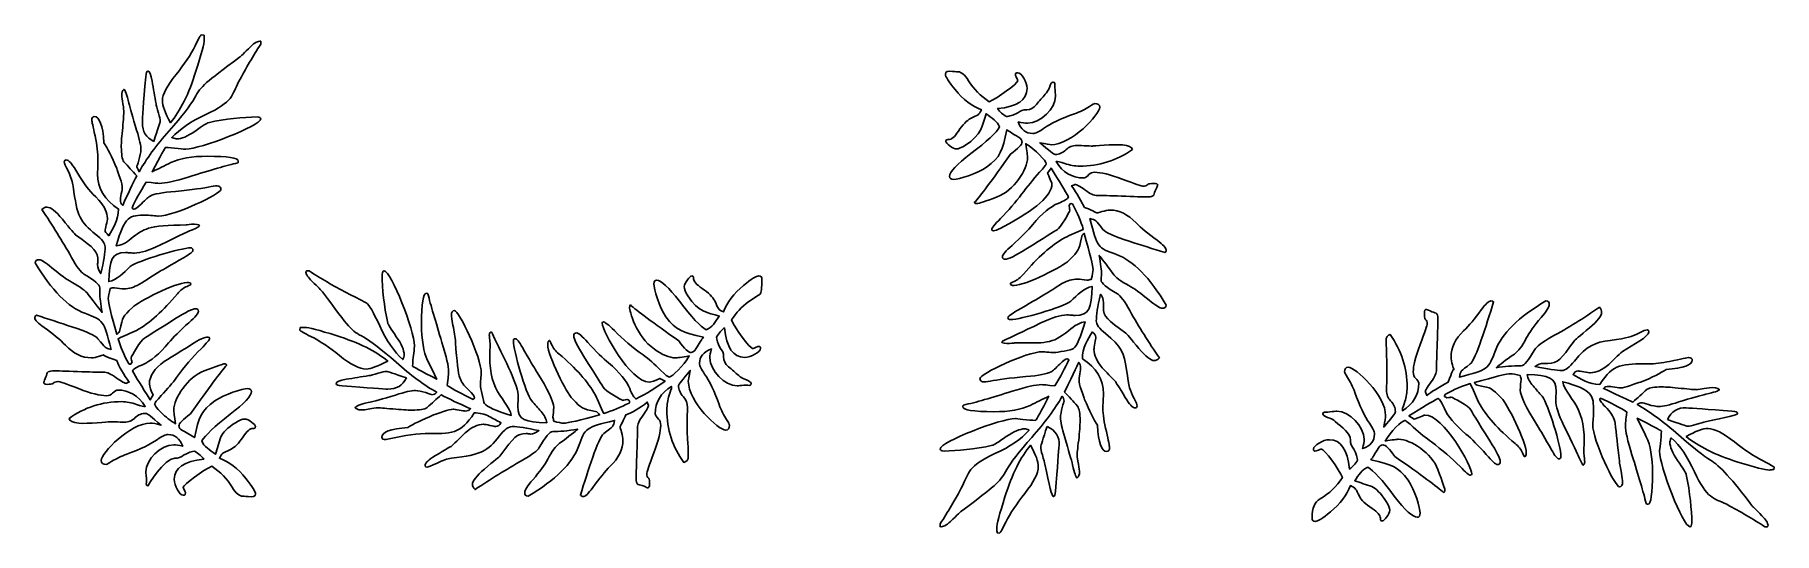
# Model space of a CAD drawing. Header units: centimetres. Extents: x -6 to 7.2, y 2 to 5.8.
import ezdxf

# ---------------------------------------------------------------- set-up
doc = ezdxf.new("R2010")
doc.units = ezdxf.units.CM
doc.header["$MEASUREMENT"] = 0
doc.layers.add('Camada 1', color=7, linetype='Continuous')

msp = doc.modelspace()

# ---------------------------------------------------------------- linework, layer by layer
at = {"layer": 'Camada 1'}
for points, knots in [([(-4.69531, 5.80473), (-4.69531, 5.80473), (-4.69531, 5.7735), (-4.69531, 5.7735), (-4.69531, 5.7735), (-4.69531, 5.74109), (-4.71594, 5.66155), (-4.75778, 5.53369), (-4.75778, 5.53369), (-4.81139, 5.36107), (-4.87678, 5.23142), (-4.95103, 5.14361), (-4.95103, 5.14361), (-4.99053, 5.21785), (-5.01115, 5.27443), (-5.01115, 5.31097), (-5.01115, 5.31097), (-5.01115, 5.35752), (-4.97696, 5.42291), (-4.90802, 5.50776), (-4.90802, 5.50776), (-4.84555, 5.58555), (-4.79724, 5.65804), (-4.76425, 5.72519), (-4.76425, 5.72519), (-4.7389, 5.77705), (-4.723, 5.80473), (-4.71769, 5.80828), (-4.71769, 5.80828), (-4.71769, 5.80828), (-4.69531, 5.80473), (-4.69531, 5.80473)], [0, 0, 0, 0, 0.11111111, 0.11111111, 0.11111111, 0.11111111, 0.22222222, 0.22222222, 0.22222222, 0.22222222, 0.33333333, 0.33333333, 0.33333333, 0.33333333, 0.44444444, 0.44444444, 0.44444444, 0.44444444, 0.55555556, 0.55555556, 0.55555556, 0.55555556, 0.66666667, 0.66666667, 0.66666667, 0.66666667, 0.77777778, 0.77777778, 0.77777778, 0.77777778, 1, 1, 1, 1]), ([(-5.48429, 3.85381), (-5.48429, 3.85381), (-5.48429, 3.89565), (-5.48429, 3.89565), (-5.48429, 3.89565), (-5.48429, 3.91803), (-5.52438, 3.95223), (-5.60509, 3.99875), (-5.60509, 3.99875), (-5.62747, 4.01115), (-5.6587, 4.05416), (-5.69816, 4.12485), (-5.69816, 4.12485), (-5.76948, 4.25095), (-5.84372, 4.37), (-5.92269, 4.48604), (-5.92269, 4.48604), (-5.91087, 4.49785), (-5.89851, 4.50491), (-5.88318, 4.50491), (-5.88318, 4.50491), (-5.85725, 4.50491), (-5.81779, 4.47368), (-5.76769, 4.41359), (-5.76769, 4.41359), (-5.70702, 4.33935), (-5.67223, 4.29926), (-5.66756, 4.29576), (-5.66756, 4.29576), (-5.52438, 4.19086), (-5.49845, 4.17141), (-5.49845, 4.09716), (-5.49845, 4.09716), (-5.5002, 4.08894), (-5.50137, 4.07829), (-5.50137, 4.07006), (-5.50137, 4.07006), (-5.50137, 4.0471), (-5.49314, 4.02468), (-5.47723, 4.00229), (-5.47723, 4.00229), (-5.45481, 4.09424), (-5.44483, 4.16138), (-5.44483, 4.20439), (-5.44483, 4.20439), (-5.44483, 4.23032), (-5.46897, 4.26331), (-5.51552, 4.29926), (-5.51552, 4.29926), (-5.63277, 4.39413), (-5.65695, 4.43067), (-5.68639, 4.66342), (-5.68639, 4.66342), (-5.68994, 4.69285), (-5.70171, 4.72939), (-5.72234, 4.77419), (-5.72234, 4.77419), (-5.74355, 4.81545), (-5.75357, 4.83958), (-5.75357, 4.84664), (-5.75357, 4.84664), (-5.75357, 4.85725), (-5.74827, 4.86197), (-5.73825, 4.86197), (-5.73825, 4.86197), (-5.72117, 4.86197), (-5.69699, 4.83604), (-5.66576, 4.78422), (-5.66576, 4.78422), (-5.57741, 4.63452), (-5.56029, 4.62746), (-5.49135, 4.55853), (-5.49135, 4.55853), (-5.44834, 4.50846), (-5.42713, 4.46366), (-5.42713, 4.42006), (-5.42713, 4.42006), (-5.42713, 4.41179), (-5.43068, 4.39413), (-5.43598, 4.37175), (-5.43598, 4.37175), (-5.44128, 4.34937), (-5.44483, 4.33405), (-5.44483, 4.32695), (-5.44483, 4.32695), (-5.44483, 4.31989), (-5.43598, 4.30811), (-5.4171, 4.28924), (-5.4171, 4.28924), (-5.38412, 4.34582), (-5.34286, 4.40649), (-5.34286, 4.49076), (-5.34286, 4.49076), (-5.44834, 4.55853), (-5.50137, 4.64634), (-5.50137, 4.75532), (-5.50137, 4.75532), (-5.50137, 4.76359), (-5.50137, 4.78125), (-5.5002, 4.80718), (-5.5002, 4.80718), (-5.49845, 4.83253), (-5.49845, 4.85194), (-5.49845, 4.86197), (-5.49845, 4.86197), (-5.49845, 4.91207), (-5.50492, 4.97274), (-5.52083, 5.04348), (-5.52083, 5.04348), (-5.53615, 5.11417), (-5.54496, 5.15363), (-5.54496, 5.16248), (-5.54496, 5.16248), (-5.54496, 5.18136), (-5.53966, 5.19017), (-5.5273, 5.19017), (-5.5273, 5.19017), (-5.48784, 5.19017), (-5.46191, 5.12478), (-5.45306, 4.99162), (-5.45306, 4.99162), (-5.42713, 4.95212), (-5.39472, 4.88614), (-5.35643, 4.79833), (-5.35643, 4.79833), (-5.35464, 4.78772), (-5.34641, 4.76179), (-5.3305, 4.72233), (-5.3305, 4.72233), (-5.32048, 4.6911), (-5.31518, 4.66697), (-5.31518, 4.64985), (-5.31518, 4.64985), (-5.31518, 4.64454), (-5.31693, 4.62922), (-5.32224, 4.60684), (-5.32224, 4.60684), (-5.32754, 4.5827), (-5.32875, 4.565), (-5.32875, 4.55677), (-5.32875, 4.55677), (-5.32875, 4.54262), (-5.32403, 4.53084), (-5.31163, 4.51848), (-5.31163, 4.51848), (-5.27217, 4.60684), (-5.23563, 4.68108), (-5.20498, 4.74121), (-5.20498, 4.74121), (-5.23739, 4.7777), (-5.27042, 4.8119), (-5.3034, 4.84844), (-5.3034, 4.84844), (-5.31518, 4.86727), (-5.32224, 4.9056), (-5.32224, 4.96038), (-5.32224, 4.96038), (-5.32224, 4.99513), (-5.31873, 5.04348), (-5.31163, 5.10711), (-5.31163, 5.10711), (-5.30633, 5.17134), (-5.3034, 5.21079), (-5.3034, 5.22612), (-5.3034, 5.22612), (-5.3034, 5.23318), (-5.30457, 5.25205), (-5.30988, 5.28504), (-5.30988, 5.28504), (-5.31518, 5.31627), (-5.31873, 5.3369), (-5.31873, 5.34867), (-5.31873, 5.34867), (-5.31873, 5.37168), (-5.31342, 5.38696), (-5.3034, 5.39581), (-5.3034, 5.39581), (-5.291, 5.38876), (-5.27923, 5.35398), (-5.26511, 5.29214), (-5.26511, 5.29214), (-5.25626, 5.25205), (-5.23563, 5.18486), (-5.20615, 5.08824), (-5.20615, 5.08824), (-5.18377, 5.01575), (-5.17375, 4.96569), (-5.17375, 4.93976), (-5.17375, 4.93976), (-5.17375, 4.8985), (-5.20498, 4.81015), (-5.20498, 4.8119), (-5.20498, 4.8119), (-5.20498, 4.81015), (-5.19968, 4.79658), (-5.18732, 4.7724), (-5.18732, 4.7724), (-5.13371, 4.86906), (-5.0583, 4.97274), (-4.95988, 5.08294), (-4.95988, 5.08294), (-4.86267, 5.19196), (-4.79903, 5.27443), (-4.76955, 5.32805), (-4.76955, 5.32805), (-4.71477, 5.43001), (-4.69176, 5.43882), (-4.42782, 5.63917), (-4.42782, 5.63917), (-4.42072, 5.64389), (-4.39363, 5.66982), (-4.34356, 5.71988), (-4.34356, 5.71988), (-4.31408, 5.74936), (-4.28995, 5.76172), (-4.26752, 5.75997), (-4.26752, 5.75997), (-4.26752, 5.75997), (-4.26752, 5.73759), (-4.26752, 5.73759), (-4.26752, 5.73759), (-4.3241, 5.65094), (-4.37951, 5.55607), (-4.43488, 5.45239), (-4.43488, 5.45239), (-4.48495, 5.35398), (-4.47613, 5.30036), (-4.68354, 5.20549), (-4.68354, 5.20549), (-4.79548, 5.15363), (-4.88033, 5.0953), (-4.94042, 5.03108), (-4.94042, 5.03108), (-4.91804, 5.0246), (-4.90626, 5.02106), (-4.90451, 5.02106), (-4.90451, 5.02106), (-4.86797, 5.02106), (-4.82141, 5.03993), (-4.766, 5.07822), (-4.766, 5.07822), (-4.70767, 5.12123), (-4.67293, 5.14186), (-4.66466, 5.14361), (-4.66466, 5.14361), (-4.5333, 5.17309), (-4.40895, 5.18666), (-4.29345, 5.18666), (-4.29345, 5.18666), (-4.27579, 5.18666), (-4.26752, 5.18136), (-4.26752, 5.17309), (-4.26752, 5.17309), (-4.26752, 5.11947), (-4.7283, 4.94331), (-4.83377, 4.94331), (-4.83377, 4.94331), (-4.83849, 4.94331), (-4.8597, 4.94506), (-4.89211, 4.94861), (-4.89211, 4.94861), (-4.9304, 4.95391), (-4.96284, 4.95508), (-4.98873, 4.95683), (-4.98873, 4.95683), (-4.99053, 4.95508), (-5.02351, 4.89499), (-5.0889, 4.7724), (-5.0889, 4.7724), (-5.04239, 4.79482), (-4.99403, 4.81896), (-4.94752, 4.84134), (-4.94752, 4.84134), (-4.88033, 4.87437), (-4.78843, 4.88969), (-4.67118, 4.88969), (-4.67118, 4.88969), (-4.51618, 4.88969), (-4.43843, 4.87787), (-4.43843, 4.85374), (-4.43843, 4.85374), (-4.43843, 4.84664), (-4.44018, 4.84134), (-4.44194, 4.83958), (-4.44194, 4.83958), (-4.52445, 4.82075), (-4.647, 4.78422), (-4.80964, 4.73411), (-4.80964, 4.73411), (-4.91804, 4.70171), (-4.99228, 4.68463), (-5.03237, 4.68463), (-5.03237, 4.68463), (-5.04414, 4.68463), (-5.07713, 4.68755), (-5.13371, 4.69465), (-5.13371, 4.69465), (-5.18202, 4.61861), (-5.21856, 4.55322), (-5.24094, 4.49785), (-5.24094, 4.49785), (-5.23739, 4.49255), (-5.23208, 4.489), (-5.22737, 4.489), (-5.22737, 4.489), (-5.21676, 4.489), (-5.19793, 4.50316), (-5.17024, 4.53084), (-5.17024, 4.53084), (-5.13721, 4.56324), (-5.11483, 4.5827), (-5.10306, 4.58917), (-5.10306, 4.58917), (-5.07713, 4.60508), (-5.01291, 4.6151), (-4.91273, 4.62391), (-4.91273, 4.62391), (-4.78843, 4.63632), (-4.69886, 4.64809), (-4.64345, 4.66045), (-4.64345, 4.66045), (-4.59339, 4.67227), (-4.56921, 4.66517), (-4.56921, 4.63924), (-4.56921, 4.63924), (-4.56921, 4.60684), (-4.91628, 4.43773), (-5.04239, 4.43773), (-5.04239, 4.43773), (-5.04769, 4.43773), (-5.06297, 4.43952), (-5.0854, 4.44069), (-5.0854, 4.44069), (-5.10953, 4.44244), (-5.12544, 4.44424), (-5.13371, 4.44424), (-5.13371, 4.44424), (-5.25981, 4.44424), (-5.2963, 4.44069), (-5.35994, 4.21149), (-5.35994, 4.21149), (-5.32403, 4.21679), (-5.2857, 4.23387), (-5.24799, 4.26686), (-5.24799, 4.26686), (-5.20498, 4.30457), (-5.15964, 4.3305), (-5.11663, 4.34582), (-5.11663, 4.34582), (-5.06477, 4.36173), (-4.96814, 4.37), (-4.82672, 4.37), (-4.82672, 4.37), (-4.85616, 4.37), (-4.73185, 4.38591), (-4.73185, 4.36348), (-4.73185, 4.36348), (-4.73185, 4.35818), (-4.74893, 4.34937), (-4.78371, 4.33405), (-4.78371, 4.33405), (-4.79548, 4.3305), (-4.87678, 4.29221), (-5.02706, 4.21972), (-5.02706, 4.21972), (-5.11133, 4.17846), (-5.1773, 4.15788), (-5.22206, 4.15788), (-5.22206, 4.15788), (-5.22737, 4.15788), (-5.23918, 4.15788), (-5.25626, 4.15963), (-5.25626, 4.15963), (-5.27572, 4.16138), (-5.2857, 4.16138), (-5.28925, 4.16138), (-5.28925, 4.16138), (-5.39472, 4.16138), (-5.4118, 4.10777), (-5.4171, 3.94221), (-5.4171, 3.94221), (-5.35643, 3.95398), (-5.30457, 4.0076), (-5.25509, 4.05591), (-5.25509, 4.05591), (-5.19438, 4.10247), (-4.86797, 4.19734), (-4.79903, 4.19734), (-4.79903, 4.19734), (-4.78722, 4.19734), (-4.78016, 4.19086), (-4.78016, 4.17846), (-4.78016, 4.17846), (-4.78016, 4.16965), (-4.80254, 4.15078), (-4.84735, 4.12485), (-4.84735, 4.12485), (-4.95103, 4.06476), (-5.01115, 4.02998), (-5.02882, 4.01996), (-5.02882, 4.01996), (-5.08243, 3.98697), (-5.13371, 3.95398), (-5.18557, 3.92158), (-5.18557, 3.92158), (-5.22737, 3.8992), (-5.26511, 3.8868), (-5.30161, 3.8868), (-5.30161, 3.8868), (-5.32224, 3.8868), (-5.34641, 3.89035), (-5.3741, 3.89565), (-5.3741, 3.89565), (-5.37881, 3.89565), (-5.38587, 3.89565), (-5.39117, 3.8939), (-5.39117, 3.8939), (-5.39648, 3.8921), (-5.40178, 3.89035), (-5.4065, 3.88859), (-5.4065, 3.88859), (-5.41535, 3.85556), (-5.42065, 3.83143), (-5.42065, 3.81435), (-5.42065, 3.81435), (-5.42065, 3.78132), (-5.40003, 3.6918), (-5.35643, 3.54331), (-5.35643, 3.54331), (-5.34286, 3.55037), (-5.33405, 3.56039), (-5.33226, 3.57451), (-5.33226, 3.57451), (-5.31163, 3.67823), (-5.31163, 3.67292), (-5.23739, 3.74717), (-5.23739, 3.74717), (-5.19793, 3.78842), (-4.91157, 3.93511), (-4.82672, 3.93511), (-4.82672, 3.93511), (-4.80609, 3.93511), (-4.79548, 3.92981), (-4.79548, 3.92158), (-4.79548, 3.92158), (-4.79548, 3.91983), (-4.80609, 3.91452), (-4.82496, 3.90567), (-4.82496, 3.90567), (-4.85085, 3.89565), (-4.87503, 3.87619), (-4.89741, 3.85026), (-4.89741, 3.85026), (-5.00464, 3.72124), (-5.10778, 3.62933), (-5.20615, 3.57275), (-5.20615, 3.57275), (-5.2533, 3.55212), (-5.29985, 3.5315), (-5.34641, 3.51028), (-5.34641, 3.51028), (-5.32875, 3.4502), (-5.3034, 3.38773), (-5.26862, 3.32409), (-5.26862, 3.32409), (-5.26332, 3.31879), (-5.25981, 3.31704), (-5.25801, 3.31704), (-5.25801, 3.31704), (-5.24979, 3.31704), (-5.24449, 3.32234), (-5.24094, 3.3347), (-5.24094, 3.3347), (-5.24624, 3.35708), (-5.24799, 3.3671), (-5.24799, 3.36535), (-5.24799, 3.36535), (-5.24799, 3.37771), (-5.17555, 3.49851), (-5.14782, 3.51383), (-5.14782, 3.51383), (-5.13546, 3.52269), (-5.0583, 3.571), (-4.91628, 3.66056), (-4.91628, 3.66056), (-4.83557, 3.71063), (-4.78371, 3.73656), (-4.75953, 3.73656), (-4.75953, 3.73656), (-4.74542, 3.73656), (-4.7389, 3.7295), (-4.7389, 3.71593), (-4.7389, 3.71593), (-4.7389, 3.70357), (-4.76308, 3.67468), (-4.81139, 3.63108), (-4.81139, 3.63108), (-4.87858, 3.571), (-4.9304, 3.51914), (-4.9646, 3.47968), (-4.9646, 3.47968), (-5.03529, 3.39483), (-5.09951, 3.33942), (-5.15784, 3.31528), (-5.15784, 3.31528), (-5.20498, 3.29641), (-5.23208, 3.28109), (-5.23739, 3.26693), (-5.23739, 3.26693), (-5.21325, 3.22217), (-5.16845, 3.14968), (-5.10306, 3.04775), (-5.10306, 3.04775), (-5.10306, 3.04775), (-5.08068, 3.08604), (-5.08068, 3.08604), (-5.08068, 3.08604), (-5.09951, 3.11845), (-5.10953, 3.14617), (-5.10953, 3.16855), (-5.10953, 3.16855), (-5.10953, 3.22747), (-5.07182, 3.28464), (-4.99758, 3.33767), (-4.99758, 3.33767), (-4.92864, 3.38126), (-4.8597, 3.42251), (-4.79193, 3.46552), (-4.79193, 3.46552), (-4.7336, 3.50381), (-4.69176, 3.52269), (-4.66763, 3.52269), (-4.66763, 3.52269), (-4.65936, 3.52269), (-4.65406, 3.51914), (-4.65406, 3.51028), (-4.65406, 3.51028), (-4.65406, 3.50206), (-4.67648, 3.47788), (-4.71949, 3.43429), (-4.71949, 3.43429), (-4.78371, 3.37065), (-4.8438, 3.29816), (-4.90451, 3.21687), (-4.90451, 3.21687), (-4.93395, 3.17561), (-4.97345, 3.13085), (-5.01996, 3.08074), (-5.01996, 3.08074), (-5.05299, 3.0442), (-5.07007, 3.02362), (-5.07007, 3.01652), (-5.07007, 3.01652), (-5.07007, 3.0065), (-5.05475, 2.98587), (-5.02176, 2.95288), (-5.02176, 2.95288), (-4.98522, 2.91693), (-4.94927, 2.88925), (-4.91157, 2.86687), (-4.91157, 2.86687), (-4.91979, 2.92345), (-4.92509, 2.95819), (-4.92509, 2.96996), (-4.92509, 2.96996), (-4.92509, 3.06011), (-4.81966, 3.22041), (-4.69531, 3.26693), (-4.69531, 3.26693), (-4.59869, 3.30347), (-4.54858, 3.32059), (-4.54328, 3.32059), (-4.54328, 3.32059), (-4.53505, 3.32059), (-4.52975, 3.31704), (-4.5262, 3.30877), (-4.5262, 3.30877), (-4.56921, 3.26163), (-4.65936, 3.13907), (-4.79903, 2.94111), (-4.79903, 2.94111), (-4.85795, 2.89927), (-4.8868, 2.86862), (-4.8868, 2.8492), (-4.8868, 2.8492), (-4.8868, 2.83739), (-4.87858, 2.82503), (-4.8597, 2.81501), (-4.8597, 2.81501), (-4.81966, 2.79438), (-4.78843, 2.77672), (-4.76955, 2.76139), (-4.76955, 2.76139), (-4.7336, 2.9199), (-4.71949, 2.96349), (-4.6146, 3.0407), (-4.6146, 3.0407), (-4.54507, 3.09076), (-4.40189, 3.1326), (-4.36769, 3.1326), (-4.36769, 3.1326), (-4.34828, 3.1326), (-4.33826, 3.12555), (-4.33826, 3.11197), (-4.33826, 3.11197), (-4.33826, 3.07899), (-4.39187, 3.02007), (-4.49852, 2.93936), (-4.49852, 2.93936), (-4.61752, 2.84566), (-4.69059, 2.77847), (-4.71297, 2.73722), (-4.71297, 2.73722), (-4.70592, 2.71483), (-4.69176, 2.69717), (-4.67118, 2.6836), (-4.67118, 2.6836), (-4.6523, 2.66828), (-4.63168, 2.65237), (-4.61105, 2.63708), (-4.61105, 2.63708), (-4.59693, 2.68009), (-4.58336, 2.72486), (-4.56921, 2.76845), (-4.56921, 2.76845), (-4.55568, 2.80085), (-4.51914, 2.83563), (-4.45906, 2.87509), (-4.45906, 2.87509), (-4.42958, 2.89397), (-4.4054, 2.90282), (-4.38832, 2.90282), (-4.38832, 2.90282), (-4.36064, 2.90282), (-4.30702, 2.85981), (-4.30702, 2.84566), (-4.30702, 2.84566), (-4.30702, 2.83739), (-4.31233, 2.83208), (-4.32118, 2.83208), (-4.32118, 2.83208), (-4.32118, 2.83208), (-4.32765, 2.83208), (-4.32765, 2.83208), (-4.32765, 2.83208), (-4.34828, 2.83208), (-4.37241, 2.81146), (-4.4001, 2.76845), (-4.4001, 2.76845), (-4.43313, 2.71838), (-4.46611, 2.68715), (-4.49676, 2.67299), (-4.49676, 2.67299), (-4.55919, 2.64414), (-4.56098, 2.6459), (-4.57981, 2.60585), (-4.57981, 2.60585), (-4.50737, 2.57992), (-4.44018, 2.52981), (-4.37951, 2.45206), (-4.37951, 2.45206), (-4.33116, 2.39194), (-4.30702, 2.35365), (-4.30702, 2.33657), (-4.30702, 2.33657), (-4.30702, 2.31594), (-4.3294, 2.31419), (-4.36419, 2.31594), (-4.36419, 2.31594), (-4.39012, 2.31769), (-4.40365, 2.31949), (-4.4054, 2.31949), (-4.4054, 2.31949), (-4.42958, 2.31949), (-4.45551, 2.34187), (-4.48319, 2.38663), (-4.48319, 2.38663), (-4.5209, 2.45085), (-4.57276, 2.50213), (-4.63873, 2.54572), (-4.63873, 2.54572), (-4.70061, 2.51979), (-4.8544, 2.40726), (-4.8544, 2.38663), (-4.8544, 2.38663), (-4.8544, 2.38313), (-4.85085, 2.37661), (-4.84555, 2.36601), (-4.84555, 2.36601), (-4.84025, 2.35365), (-4.83732, 2.34717), (-4.83732, 2.34362), (-4.83732, 2.34362), (-4.83732, 2.33126), (-4.84204, 2.32655), (-4.8544, 2.32655), (-4.8544, 2.32655), (-4.88209, 2.32655), (-4.92159, 2.39724), (-4.92159, 2.44735), (-4.92159, 2.44735), (-4.92159, 2.53336), (-4.84735, 2.58343), (-4.69886, 2.59875), (-4.69886, 2.59875), (-4.71122, 2.61996), (-4.7354, 2.64059), (-4.76955, 2.65947), (-4.76955, 2.65947), (-4.78843, 2.65767), (-4.81436, 2.64886), (-4.85085, 2.62999), (-4.85085, 2.62999), (-4.86973, 2.61466), (-4.89211, 2.60585), (-4.91804, 2.60585), (-4.91804, 2.60585), (-4.99583, 2.60585), (-5.12544, 2.39724), (-5.12014, 2.39724), (-5.12014, 2.39724), (-5.13546, 2.39724), (-5.13371, 2.40906), (-5.13254, 2.42317), (-5.13254, 2.42317), (-5.13074, 2.42789), (-5.13074, 2.43319), (-5.13074, 2.43674), (-5.13074, 2.43674), (-5.13074, 2.44204), (-5.13254, 2.45206), (-5.13371, 2.46973), (-5.13371, 2.46973), (-5.13546, 2.48681), (-5.13721, 2.49921), (-5.13721, 2.50388), (-5.13721, 2.50388), (-5.13721, 2.59583), (-5.02176, 2.70778), (-4.92509, 2.70778), (-4.92509, 2.70778), (-4.90981, 2.70778), (-4.8868, 2.70423), (-4.85795, 2.69717), (-4.85795, 2.69717), (-4.88209, 2.75609), (-4.91804, 2.78557), (-4.96814, 2.78557), (-4.96814, 2.78557), (-4.98698, 2.78557), (-5.01291, 2.77317), (-5.04769, 2.74903), (-5.04769, 2.74903), (-5.1013, 2.71308), (-5.1773, 2.67479), (-5.27923, 2.63708), (-5.27923, 2.63708), (-5.32224, 2.62176), (-5.35994, 2.6023), (-5.39297, 2.58343), (-5.39297, 2.58343), (-5.4171, 2.56815), (-5.43068, 2.55929), (-5.43422, 2.55929), (-5.43422, 2.55929), (-5.46011, 2.55929), (-5.47427, 2.5699), (-5.47427, 2.58873), (-5.47427, 2.58873), (-5.47427, 2.64414), (-5.25626, 2.87159), (-5.10306, 2.87159), (-5.10306, 2.87159), (-5.0854, 2.87159), (-5.0583, 2.86687), (-5.02176, 2.85626), (-5.02176, 2.85626), (-5.09245, 2.91693), (-5.12899, 2.94583), (-5.13371, 2.94583), (-5.13371, 2.94583), (-5.16669, 2.94583), (-5.19438, 2.93581), (-5.21676, 2.91343), (-5.21676, 2.91343), (-5.23918, 2.891), (-5.26687, 2.87864), (-5.29985, 2.87864), (-5.29985, 2.87864), (-5.30457, 2.87864), (-5.32224, 2.87864), (-5.34996, 2.8804), (-5.34996, 2.8804), (-5.37881, 2.88219), (-5.40178, 2.88219), (-5.4171, 2.88219), (-5.4171, 2.88219), (-5.41005, 2.88219), (-5.57916, 2.86511), (-5.64338, 2.87159), (-5.64338, 2.87159), (-5.68994, 2.87689), (-5.71407, 2.88749), (-5.71762, 2.90633), (-5.71762, 2.90633), (-5.60154, 2.99117), (-5.46897, 3.03423), (-5.31873, 3.03423), (-5.31873, 3.03423), (-5.28219, 3.03423), (-5.24449, 3.02713), (-5.20615, 3.0136), (-5.20615, 3.0136), (-5.17375, 3.0012), (-5.15137, 2.99589), (-5.14076, 2.99769), (-5.14076, 2.99769), (-5.19438, 3.08074), (-5.26332, 3.122), (-5.34996, 3.122), (-5.34996, 3.122), (-5.35819, 3.122), (-5.37234, 3.11377), (-5.38942, 3.09786), (-5.38942, 3.09786), (-5.39827, 3.08604), (-5.4136, 3.07899), (-5.43773, 3.07899), (-5.43773, 3.07899), (-5.48074, 3.07899), (-5.54968, 3.09607), (-5.64513, 3.1326), (-5.64513, 3.1326), (-5.74, 3.16855), (-5.79186, 3.18622), (-5.80189, 3.18622), (-5.80189, 3.18622), (-5.81779, 3.18622), (-5.82957, 3.18091), (-5.83842, 3.1721), (-5.83842, 3.1721), (-5.84372, 3.1668), (-5.85905, 3.165), (-5.88318, 3.165), (-5.88318, 3.165), (-5.90026, 3.165), (-5.90911, 3.17031), (-5.90911, 3.17916), (-5.90911, 3.17916), (-5.90911, 3.18091), (-5.90557, 3.18918), (-5.89675, 3.2086), (-5.89675, 3.2086), (-5.89028, 3.22572), (-5.88498, 3.24104), (-5.88318, 3.2534), (-5.88318, 3.2534), (-5.87437, 3.26163), (-5.8608, 3.26693), (-5.84193, 3.26693), (-5.84193, 3.26693), (-5.80543, 3.26693), (-5.74355, 3.26518), (-5.6534, 3.26163), (-5.6534, 3.26163), (-5.56383, 3.25871), (-5.49845, 3.25695), (-5.45661, 3.25695), (-5.45661, 3.25695), (-5.43068, 3.25695), (-5.40003, 3.2428), (-5.35994, 3.21511), (-5.35994, 3.21511), (-5.32048, 3.18622), (-5.29455, 3.1721), (-5.28219, 3.1721), (-5.28219, 3.1721), (-5.28749, 3.1721), (-5.2804, 3.17561), (-5.26156, 3.18271), (-5.26156, 3.18271), (-5.30633, 3.24104), (-5.33756, 3.29466), (-5.35643, 3.34472), (-5.35643, 3.34472), (-5.43598, 3.3742), (-5.46897, 3.38773), (-5.45306, 3.38773), (-5.45306, 3.38773), (-5.4513, 3.38773), (-5.46366, 3.38422), (-5.48604, 3.37771), (-5.48604, 3.37771), (-5.51022, 3.3689), (-5.53085, 3.36535), (-5.54851, 3.36535), (-5.54851, 3.36535), (-5.6192, 3.36535), (-5.68463, 3.39834), (-5.74531, 3.46197), (-5.74531, 3.46197), (-5.78481, 3.50206), (-5.83842, 3.54682), (-5.90557, 3.59513), (-5.90557, 3.59513), (-5.95212, 3.62816), (-5.9763, 3.6523), (-5.9763, 3.66587), (-5.9763, 3.66587), (-5.9763, 3.67292), (-5.97275, 3.6794), (-5.96452, 3.68825), (-5.96452, 3.68825), (-5.87437, 3.65877), (-5.78481, 3.62933), (-5.69524, 3.60044), (-5.69524, 3.60044), (-5.58271, 3.5639), (-5.51728, 3.53271), (-5.49845, 3.51028), (-5.49845, 3.51028), (-5.44128, 3.43959), (-5.44658, 3.43784), (-5.40003, 3.42957), (-5.40003, 3.42957), (-5.45481, 3.65054), (-5.45661, 3.64875), (-5.59682, 3.7024), (-5.59682, 3.7024), (-5.72409, 3.74892), (-5.8502, 3.87502), (-5.97275, 4.08364), (-5.97275, 4.08364), (-5.97275, 4.09892), (-5.96273, 4.10777), (-5.94331, 4.10777), (-5.94331, 4.10777), (-5.92799, 4.10777), (-5.89496, 4.08714), (-5.84665, 4.0471), (-5.84665, 4.0471), (-5.78656, 3.99407), (-5.7347, 3.95753), (-5.69345, 3.93511), (-5.69345, 3.93511), (-5.63277, 3.90212), (-5.59331, 3.87327), (-5.57269, 3.84558), (-5.57269, 3.84558), (-5.51907, 3.7731), (-5.48254, 3.72771), (-5.46721, 3.70888), (-5.46721, 3.70888), (-5.47899, 3.7731), (-5.48429, 3.82141), (-5.48429, 3.85381)], [0, 0, 0, 0, 0.00416667, 0.00416667, 0.00416667, 0.00416667, 0.00833333, 0.00833333, 0.00833333, 0.00833333, 0.0125, 0.0125, 0.0125, 0.0125, 0.01666667, 0.01666667, 0.01666667, 0.01666667, 0.02083333, 0.02083333, 0.02083333, 0.02083333, 0.025, 0.025, 0.025, 0.025, 0.02916667, 0.02916667, 0.02916667, 0.02916667, 0.03333333, 0.03333333, 0.03333333, 0.03333333, 0.0375, 0.0375, 0.0375, 0.0375, 0.04166667, 0.04166667, 0.04166667, 0.04166667, 0.04583333, 0.04583333, 0.04583333, 0.04583333, 0.05, 0.05, 0.05, 0.05, 0.05416667, 0.05416667, 0.05416667, 0.05416667, 0.05833333, 0.05833333, 0.05833333, 0.05833333, 0.0625, 0.0625, 0.0625, 0.0625, 0.06666667, 0.06666667, 0.06666667, 0.06666667, 0.07083333, 0.07083333, 0.07083333, 0.07083333, 0.075, 0.075, 0.075, 0.075, 0.07916667, 0.07916667, 0.07916667, 0.07916667, 0.08333333, 0.08333333, 0.08333333, 0.08333333, 0.0875, 0.0875, 0.0875, 0.0875, 0.09166667, 0.09166667, 0.09166667, 0.09166667, 0.09583333, 0.09583333, 0.09583333, 0.09583333, 0.1, 0.1, 0.1, 0.1, 0.10416667, 0.10416667, 0.10416667, 0.10416667, 0.10833333, 0.10833333, 0.10833333, 0.10833333, 0.1125, 0.1125, 0.1125, 0.1125, 0.11666667, 0.11666667, 0.11666667, 0.11666667, 0.12083333, 0.12083333, 0.12083333, 0.12083333, 0.125, 0.125, 0.125, 0.125, 0.12916667, 0.12916667, 0.12916667, 0.12916667, 0.13333333, 0.13333333, 0.13333333, 0.13333333, 0.1375, 0.1375, 0.1375, 0.1375, 0.14166667, 0.14166667, 0.14166667, 0.14166667, 0.14583333, 0.14583333, 0.14583333, 0.14583333, 0.15, 0.15, 0.15, 0.15, 0.15416667, 0.15416667, 0.15416667, 0.15416667, 0.15833333, 0.15833333, 0.15833333, 0.15833333, 0.1625, 0.1625, 0.1625, 0.1625, 0.16666667, 0.16666667, 0.16666667, 0.16666667, 0.17083333, 0.17083333, 0.17083333, 0.17083333, 0.175, 0.175, 0.175, 0.175, 0.17916667, 0.17916667, 0.17916667, 0.17916667, 0.18333333, 0.18333333, 0.18333333, 0.18333333, 0.1875, 0.1875, 0.1875, 0.1875, 0.19166667, 0.19166667, 0.19166667, 0.19166667, 0.19583333, 0.19583333, 0.19583333, 0.19583333, 0.2, 0.2, 0.2, 0.2, 0.20416667, 0.20416667, 0.20416667, 0.20416667, 0.20833333, 0.20833333, 0.20833333, 0.20833333, 0.2125, 0.2125, 0.2125, 0.2125, 0.21666667, 0.21666667, 0.21666667, 0.21666667, 0.22083333, 0.22083333, 0.22083333, 0.22083333, 0.225, 0.225, 0.225, 0.225, 0.22916667, 0.22916667, 0.22916667, 0.22916667, 0.23333333, 0.23333333, 0.23333333, 0.23333333, 0.2375, 0.2375, 0.2375, 0.2375, 0.24166667, 0.24166667, 0.24166667, 0.24166667, 0.24583333, 0.24583333, 0.24583333, 0.24583333, 0.25, 0.25, 0.25, 0.25, 0.25416667, 0.25416667, 0.25416667, 0.25416667, 0.25833333, 0.25833333, 0.25833333, 0.25833333, 0.2625, 0.2625, 0.2625, 0.2625, 0.26666667, 0.26666667, 0.26666667, 0.26666667, 0.27083333, 0.27083333, 0.27083333, 0.27083333, 0.275, 0.275, 0.275, 0.275, 0.27916667, 0.27916667, 0.27916667, 0.27916667, 0.28333333, 0.28333333, 0.28333333, 0.28333333, 0.2875, 0.2875, 0.2875, 0.2875, 0.29166667, 0.29166667, 0.29166667, 0.29166667, 0.29583333, 0.29583333, 0.29583333, 0.29583333, 0.3, 0.3, 0.3, 0.3, 0.30416667, 0.30416667, 0.30416667, 0.30416667, 0.30833333, 0.30833333, 0.30833333, 0.30833333, 0.3125, 0.3125, 0.3125, 0.3125, 0.31666667, 0.31666667, 0.31666667, 0.31666667, 0.32083333, 0.32083333, 0.32083333, 0.32083333, 0.325, 0.325, 0.325, 0.325, 0.32916667, 0.32916667, 0.32916667, 0.32916667, 0.33333333, 0.33333333, 0.33333333, 0.33333333, 0.3375, 0.3375, 0.3375, 0.3375, 0.34166667, 0.34166667, 0.34166667, 0.34166667, 0.34583333, 0.34583333, 0.34583333, 0.34583333, 0.35, 0.35, 0.35, 0.35, 0.35416667, 0.35416667, 0.35416667, 0.35416667, 0.35833333, 0.35833333, 0.35833333, 0.35833333, 0.3625, 0.3625, 0.3625, 0.3625, 0.36666667, 0.36666667, 0.36666667, 0.36666667, 0.37083333, 0.37083333, 0.37083333, 0.37083333, 0.375, 0.375, 0.375, 0.375, 0.37916667, 0.37916667, 0.37916667, 0.37916667, 0.38333333, 0.38333333, 0.38333333, 0.38333333, 0.3875, 0.3875, 0.3875, 0.3875, 0.39166667, 0.39166667, 0.39166667, 0.39166667, 0.39583333, 0.39583333, 0.39583333, 0.39583333, 0.4, 0.4, 0.4, 0.4, 0.40416667, 0.40416667, 0.40416667, 0.40416667, 0.40833333, 0.40833333, 0.40833333, 0.40833333, 0.4125, 0.4125, 0.4125, 0.4125, 0.41666667, 0.41666667, 0.41666667, 0.41666667, 0.42083333, 0.42083333, 0.42083333, 0.42083333, 0.425, 0.425, 0.425, 0.425, 0.42916667, 0.42916667, 0.42916667, 0.42916667, 0.43333333, 0.43333333, 0.43333333, 0.43333333, 0.4375, 0.4375, 0.4375, 0.4375, 0.44166667, 0.44166667, 0.44166667, 0.44166667, 0.44583333, 0.44583333, 0.44583333, 0.44583333, 0.45, 0.45, 0.45, 0.45, 0.45416667, 0.45416667, 0.45416667, 0.45416667, 0.45833333, 0.45833333, 0.45833333, 0.45833333, 0.4625, 0.4625, 0.4625, 0.4625, 0.46666667, 0.46666667, 0.46666667, 0.46666667, 0.47083333, 0.47083333, 0.47083333, 0.47083333, 0.475, 0.475, 0.475, 0.475, 0.47916667, 0.47916667, 0.47916667, 0.47916667, 0.48333333, 0.48333333, 0.48333333, 0.48333333, 0.4875, 0.4875, 0.4875, 0.4875, 0.49166667, 0.49166667, 0.49166667, 0.49166667, 0.49583333, 0.49583333, 0.49583333, 0.49583333, 0.5, 0.5, 0.5, 0.5, 0.50416667, 0.50416667, 0.50416667, 0.50416667, 0.50833333, 0.50833333, 0.50833333, 0.50833333, 0.5125, 0.5125, 0.5125, 0.5125, 0.51666667, 0.51666667, 0.51666667, 0.51666667, 0.52083333, 0.52083333, 0.52083333, 0.52083333, 0.525, 0.525, 0.525, 0.525, 0.52916667, 0.52916667, 0.52916667, 0.52916667, 0.53333333, 0.53333333, 0.53333333, 0.53333333, 0.5375, 0.5375, 0.5375, 0.5375, 0.54166667, 0.54166667, 0.54166667, 0.54166667, 0.54583333, 0.54583333, 0.54583333, 0.54583333, 0.55, 0.55, 0.55, 0.55, 0.55416667, 0.55416667, 0.55416667, 0.55416667, 0.55833333, 0.55833333, 0.55833333, 0.55833333, 0.5625, 0.5625, 0.5625, 0.5625, 0.56666667, 0.56666667, 0.56666667, 0.56666667, 0.57083333, 0.57083333, 0.57083333, 0.57083333, 0.575, 0.575, 0.575, 0.575, 0.57916667, 0.57916667, 0.57916667, 0.57916667, 0.58333333, 0.58333333, 0.58333333, 0.58333333, 0.5875, 0.5875, 0.5875, 0.5875, 0.59166667, 0.59166667, 0.59166667, 0.59166667, 0.59583333, 0.59583333, 0.59583333, 0.59583333, 0.6, 0.6, 0.6, 0.6, 0.60416667, 0.60416667, 0.60416667, 0.60416667, 0.60833333, 0.60833333, 0.60833333, 0.60833333, 0.6125, 0.6125, 0.6125, 0.6125, 0.61666667, 0.61666667, 0.61666667, 0.61666667, 0.62083333, 0.62083333, 0.62083333, 0.62083333, 0.625, 0.625, 0.625, 0.625, 0.62916667, 0.62916667, 0.62916667, 0.62916667, 0.63333333, 0.63333333, 0.63333333, 0.63333333, 0.6375, 0.6375, 0.6375, 0.6375, 0.64166667, 0.64166667, 0.64166667, 0.64166667, 0.64583333, 0.64583333, 0.64583333, 0.64583333, 0.65, 0.65, 0.65, 0.65, 0.65416667, 0.65416667, 0.65416667, 0.65416667, 0.65833333, 0.65833333, 0.65833333, 0.65833333, 0.6625, 0.6625, 0.6625, 0.6625, 0.66666667, 0.66666667, 0.66666667, 0.66666667, 0.67083333, 0.67083333, 0.67083333, 0.67083333, 0.675, 0.675, 0.675, 0.675, 0.67916667, 0.67916667, 0.67916667, 0.67916667, 0.68333333, 0.68333333, 0.68333333, 0.68333333, 0.6875, 0.6875, 0.6875, 0.6875, 0.69166667, 0.69166667, 0.69166667, 0.69166667, 0.69583333, 0.69583333, 0.69583333, 0.69583333, 0.7, 0.7, 0.7, 0.7, 0.70416667, 0.70416667, 0.70416667, 0.70416667, 0.70833333, 0.70833333, 0.70833333, 0.70833333, 0.7125, 0.7125, 0.7125, 0.7125, 0.71666667, 0.71666667, 0.71666667, 0.71666667, 0.72083333, 0.72083333, 0.72083333, 0.72083333, 0.725, 0.725, 0.725, 0.725, 0.72916667, 0.72916667, 0.72916667, 0.72916667, 0.73333333, 0.73333333, 0.73333333, 0.73333333, 0.7375, 0.7375, 0.7375, 0.7375, 0.74166667, 0.74166667, 0.74166667, 0.74166667, 0.74583333, 0.74583333, 0.74583333, 0.74583333, 0.75, 0.75, 0.75, 0.75, 0.75416667, 0.75416667, 0.75416667, 0.75416667, 0.75833333, 0.75833333, 0.75833333, 0.75833333, 0.7625, 0.7625, 0.7625, 0.7625, 0.76666667, 0.76666667, 0.76666667, 0.76666667, 0.77083333, 0.77083333, 0.77083333, 0.77083333, 0.775, 0.775, 0.775, 0.775, 0.77916667, 0.77916667, 0.77916667, 0.77916667, 0.78333333, 0.78333333, 0.78333333, 0.78333333, 0.7875, 0.7875, 0.7875, 0.7875, 0.79166667, 0.79166667, 0.79166667, 0.79166667, 0.79583333, 0.79583333, 0.79583333, 0.79583333, 0.8, 0.8, 0.8, 0.8, 0.80416667, 0.80416667, 0.80416667, 0.80416667, 0.80833333, 0.80833333, 0.80833333, 0.80833333, 0.8125, 0.8125, 0.8125, 0.8125, 0.81666667, 0.81666667, 0.81666667, 0.81666667, 0.82083333, 0.82083333, 0.82083333, 0.82083333, 0.825, 0.825, 0.825, 0.825, 0.82916667, 0.82916667, 0.82916667, 0.82916667, 0.83333333, 0.83333333, 0.83333333, 0.83333333, 0.8375, 0.8375, 0.8375, 0.8375, 0.84166667, 0.84166667, 0.84166667, 0.84166667, 0.84583333, 0.84583333, 0.84583333, 0.84583333, 0.85, 0.85, 0.85, 0.85, 0.85416667, 0.85416667, 0.85416667, 0.85416667, 0.85833333, 0.85833333, 0.85833333, 0.85833333, 0.8625, 0.8625, 0.8625, 0.8625, 0.86666667, 0.86666667, 0.86666667, 0.86666667, 0.87083333, 0.87083333, 0.87083333, 0.87083333, 0.875, 0.875, 0.875, 0.875, 0.87916667, 0.87916667, 0.87916667, 0.87916667, 0.88333333, 0.88333333, 0.88333333, 0.88333333, 0.8875, 0.8875, 0.8875, 0.8875, 0.89166667, 0.89166667, 0.89166667, 0.89166667, 0.89583333, 0.89583333, 0.89583333, 0.89583333, 0.9, 0.9, 0.9, 0.9, 0.90416667, 0.90416667, 0.90416667, 0.90416667, 0.90833333, 0.90833333, 0.90833333, 0.90833333, 0.9125, 0.9125, 0.9125, 0.9125, 0.91666667, 0.91666667, 0.91666667, 0.91666667, 0.92083333, 0.92083333, 0.92083333, 0.92083333, 0.925, 0.925, 0.925, 0.925, 0.92916667, 0.92916667, 0.92916667, 0.92916667, 0.93333333, 0.93333333, 0.93333333, 0.93333333, 0.9375, 0.9375, 0.9375, 0.9375, 0.94166667, 0.94166667, 0.94166667, 0.94166667, 0.94583333, 0.94583333, 0.94583333, 0.94583333, 0.95, 0.95, 0.95, 0.95, 0.95416667, 0.95416667, 0.95416667, 0.95416667, 0.95833333, 0.95833333, 0.95833333, 0.95833333, 0.9625, 0.9625, 0.9625, 0.9625, 0.96666667, 0.96666667, 0.96666667, 0.96666667, 0.97083333, 0.97083333, 0.97083333, 0.97083333, 0.975, 0.975, 0.975, 0.975, 0.97916667, 0.97916667, 0.97916667, 0.97916667, 0.98333333, 0.98333333, 0.98333333, 0.98333333, 0.9875, 0.9875, 0.9875, 0.9875, 0.99166667, 0.99166667, 0.99166667, 0.99166667, 1, 1, 1, 1]), ([(-5.07713, 5.00222), (-5.13371, 5.02932), (-5.16315, 5.07647), (-5.16315, 5.14361), (-5.16315, 5.14361), (-5.16315, 5.17309), (-5.15492, 5.28859), (-5.13721, 5.49068), (-5.13721, 5.49068), (-5.13546, 5.52016), (-5.12899, 5.53369), (-5.12014, 5.53369), (-5.12014, 5.53369), (-5.10778, 5.53369), (-5.09776, 5.50776), (-5.0889, 5.4577), (-5.0889, 5.4577), (-5.07888, 5.40053), (-5.06828, 5.3422), (-5.05947, 5.28504), (-5.05947, 5.28504), (-5.0583, 5.27443), (-5.0512, 5.25205), (-5.04059, 5.2161), (-5.04059, 5.2161), (-5.03237, 5.18666), (-5.02882, 5.16779), (-5.02882, 5.15543), (-5.02882, 5.15543), (-5.02882, 5.14716), (-5.04414, 5.09709), (-5.07713, 5.00222)], [0, 0, 0, 0, 0.11111111, 0.11111111, 0.11111111, 0.11111111, 0.22222222, 0.22222222, 0.22222222, 0.22222222, 0.33333333, 0.33333333, 0.33333333, 0.33333333, 0.44444444, 0.44444444, 0.44444444, 0.44444444, 0.55555556, 0.55555556, 0.55555556, 0.55555556, 0.66666667, 0.66666667, 0.66666667, 0.66666667, 0.77777778, 0.77777778, 0.77777778, 0.77777778, 1, 1, 1, 1]), ([(2.10318, 3.74996), (2.10318, 3.74996), (2.10318, 3.78295), (2.10318, 3.78295), (2.10318, 3.78295), (2.10318, 3.80533), (2.09612, 3.82771), (2.08197, 3.84659), (2.08197, 3.84659), (2.05959, 3.75172), (2.04956, 3.68453), (2.04956, 3.64507), (2.04956, 3.64507), (2.04956, 3.61914), (2.07374, 3.58615), (2.12026, 3.54845), (2.12026, 3.54845), (2.23751, 3.4565), (2.26168, 3.39642), (2.27759, 3.27741), (2.27759, 3.27741), (2.29822, 3.13185), (2.29997, 3.12893), (2.33593, 3.05819), (2.33593, 3.05819), (2.35125, 3.02876), (2.35831, 3.0093), (2.35831, 3.00103), (2.35831, 3.00103), (2.35831, 2.99222), (2.353, 2.98692), (2.34298, 2.98692), (2.34298, 2.98692), (2.32415, 2.98692), (2.29997, 3.01285), (2.26874, 3.06646), (2.26874, 3.06646), (2.22043, 3.14421), (2.19629, 3.18371), (2.1945, 3.18547), (2.1945, 3.18547), (2.16151, 3.22025), (2.12736, 3.25499), (2.09433, 3.29094), (2.09433, 3.29094), (2.05311, 3.33925), (2.0319, 3.38581), (2.0319, 3.42882), (2.0319, 3.42882), (2.0319, 3.43767), (2.03366, 3.453), (2.03896, 3.47596), (2.03896, 3.47596), (2.04426, 3.49834), (2.04602, 3.51367), (2.04602, 3.52072), (2.04602, 3.52072), (2.04602, 3.53605), (2.0372, 3.54962), (2.01833, 3.56022), (2.01833, 3.56022), (1.98534, 3.50306), (1.94409, 3.44118), (1.94409, 3.35813), (1.94409, 3.35813), (2.04956, 3.29094), (2.10318, 3.20317), (2.10318, 3.09239), (2.10318, 3.09239), (2.10318, 3.08354), (2.10318, 3.06646), (2.10143, 3.04053), (2.10143, 3.04053), (2.09963, 3.0146), (2.09963, 2.99573), (2.09963, 2.98692), (2.09963, 2.98692), (2.09963, 2.93681), (2.1079, 2.87672), (2.12556, 2.80778), (2.12556, 2.80778), (2.14088, 2.73709), (2.14974, 2.69876), (2.14974, 2.68995), (2.14974, 2.68995), (2.14974, 2.66757), (2.14268, 2.65754), (2.12736, 2.65754), (2.12736, 2.65754), (2.09082, 2.65754), (2.06664, 2.72293), (2.05783, 2.85609), (2.05783, 2.85609), (2.0319, 2.89735), (1.9995, 2.96274), (1.96117, 3.05114), (1.96117, 3.05114), (1.95941, 3.05936), (1.95115, 3.08529), (1.93524, 3.12538), (1.93524, 3.12538), (1.92526, 3.15661), (1.91995, 3.18075), (1.91995, 3.19962), (1.91995, 3.19962), (1.91995, 3.20492), (1.92171, 3.22025), (1.92526, 3.24438), (1.92526, 3.24438), (1.92876, 3.26856), (1.93056, 3.28388), (1.93056, 3.29094), (1.93056, 3.29094), (1.93056, 3.30627), (1.92526, 3.32042), (1.9164, 3.33044), (1.9164, 3.33044), (1.9164, 3.33044), (1.88045, 3.2562), (1.80976, 3.1065), (1.80976, 3.1065), (1.84216, 3.07176), (1.87515, 3.03698), (1.90814, 3.00103), (1.90814, 3.00103), (1.91995, 2.9822), (1.92701, 2.94391), (1.92701, 2.8885), (1.92701, 2.8885), (1.92701, 2.85609), (1.92346, 2.80778), (1.9164, 2.74356), (1.9164, 2.74356), (1.90814, 2.67993), (1.90463, 2.64043), (1.90463, 2.62276), (1.90463, 2.62276), (1.90463, 2.61449), (1.90814, 2.59328), (1.91465, 2.56268), (1.91465, 2.56268), (1.91995, 2.53144), (1.92346, 2.51081), (1.92346, 2.49845), (1.92346, 2.49845), (1.92346, 2.48313), (1.9164, 2.46898), (1.90463, 2.4572), (1.90463, 2.4572), (1.89578, 2.4625), (1.884, 2.49491), (1.86985, 2.55558), (1.86985, 2.55558), (1.86099, 2.59508), (1.84041, 2.6646), (1.81093, 2.76302), (1.81093, 2.76302), (1.78855, 2.83547), (1.77853, 2.88557), (1.77853, 2.91267), (1.77853, 2.91267), (1.77853, 2.95272), (1.80621, 3.03878), (1.80621, 3.03698), (1.80621, 3.03698), (1.80621, 3.05289), (1.80091, 3.06646), (1.79206, 3.07527), (1.79206, 3.07527), (1.73727, 2.97865), (1.66128, 2.87497), (1.56286, 2.76419), (1.56286, 2.76419), (1.46448, 2.654), (1.40022, 2.5727), (1.37253, 2.52084), (1.37253, 2.52084), (1.316, 2.4177), (1.28652, 2.40004), (1.03256, 2.20854), (1.03256, 2.20854), (1.02901, 2.20679), (1.00015, 2.17906), (0.94654, 2.12724), (0.94654, 2.12724), (0.91706, 2.09835), (0.89113, 2.08599), (0.86875, 2.0895), (0.86875, 2.0895), (0.86875, 2.0895), (0.86875, 2.11012), (0.86875, 2.11012), (0.86875, 2.11012), (0.92708, 2.19852), (0.98425, 2.29515), (1.03786, 2.39828), (1.03786, 2.39828), (1.08797, 2.49491), (1.07736, 2.54677), (1.28297, 2.64164), (1.28297, 2.64164), (1.39492, 2.6917), (1.48156, 2.75062), (1.54165, 2.8178), (1.54165, 2.8178), (1.52632, 2.82486), (1.5163, 2.82841), (1.50924, 2.82841), (1.50924, 2.82841), (1.47271, 2.82841), (1.42615, 2.80954), (1.36903, 2.76949), (1.36903, 2.76949), (1.3089, 2.72824), (1.27416, 2.70586), (1.26589, 2.70406), (1.26589, 2.70406), (1.12388, 2.67462), (1.00132, 2.66105), (0.89823, 2.66105), (0.89823, 2.66105), (0.87877, 2.66105), (0.86875, 2.66577), (0.86875, 2.67638), (0.86875, 2.67638), (0.86875, 2.73179), (1.32953, 2.9062), (1.43855, 2.9062), (1.43855, 2.9062), (1.44327, 2.9062), (1.46268, 2.90441), (1.49509, 2.8991), (1.49509, 2.8991), (1.53162, 2.8956), (1.56465, 2.8938), (1.58996, 2.89205), (1.58996, 2.89205), (1.59881, 2.9009), (1.63359, 2.96274), (1.69013, 3.07527), (1.69013, 3.07527), (1.64357, 3.05289), (1.59526, 3.02876), (1.54874, 3.00633), (1.54874, 3.00633), (1.48331, 2.97335), (1.39199, 2.95802), (1.27591, 2.95802), (1.27591, 2.95802), (1.11916, 2.95802), (1.03961, 2.97159), (1.03961, 2.99752), (1.03961, 2.99752), (1.03961, 2.99928), (1.04141, 3.00282), (1.04671, 3.00813), (1.04671, 3.00813), (1.13628, 3.02876), (1.25883, 3.06291), (1.41262, 3.11302), (1.41262, 3.11302), (1.52102, 3.14601), (1.59526, 3.16308), (1.63359, 3.16308), (1.63359, 3.16308), (1.64537, 3.16308), (1.67835, 3.15953), (1.73552, 3.15306), (1.73552, 3.15306), (1.77853, 3.222), (1.81448, 3.28739), (1.84216, 3.35165), (1.84216, 3.35165), (1.83861, 3.35633), (1.8339, 3.35813), (1.82859, 3.35813), (1.82859, 3.35813), (1.81799, 3.35813), (1.79915, 3.34456), (1.77322, 3.31862), (1.77322, 3.31862), (1.74374, 3.28564), (1.72136, 3.26681), (1.70783, 3.25971), (1.70783, 3.25971), (1.67835, 3.24438), (1.61589, 3.23202), (1.51751, 3.22376), (1.51751, 3.22376), (1.39199, 3.2114), (1.30184, 3.20137), (1.24823, 3.18901), (1.24823, 3.18901), (1.1952, 3.17724), (1.16927, 3.18371), (1.16927, 3.20964), (1.16927, 3.20964), (1.16927, 3.24263), (1.51926, 3.41174), (1.64357, 3.41174), (1.64357, 3.41174), (1.65067, 3.41174), (1.66599, 3.40999), (1.69013, 3.40819), (1.69013, 3.40819), (1.71251, 3.40644), (1.72842, 3.40468), (1.73552, 3.40468), (1.73552, 3.40468), (1.74729, 3.40468), (1.86454, 3.42706), (1.8769, 3.43588), (1.8769, 3.43588), (1.90283, 3.45475), (1.93231, 3.52252), (1.96472, 3.63802), (1.96472, 3.63802), (1.92876, 3.63447), (1.88693, 3.61209), (1.83861, 3.57083), (1.83861, 3.57083), (1.71251, 3.46536), (1.66775, 3.47893), (1.42794, 3.47893), (1.42794, 3.47893), (1.45563, 3.47893), (1.33658, 3.4636), (1.33658, 3.48598), (1.33658, 3.48598), (1.33658, 3.49129), (1.3537, 3.50014), (1.38844, 3.51367), (1.38844, 3.51367), (1.40022, 3.51897), (1.4798, 3.55668), (1.63004, 3.62916), (1.63004, 3.62916), (1.71431, 3.66921), (1.78028, 3.68983), (1.82684, 3.68983), (1.82684, 3.68983), (1.83214, 3.68983), (1.84392, 3.68983), (1.86099, 3.68808), (1.86099, 3.68808), (1.8769, 3.68633), (1.88693, 3.68633), (1.89047, 3.68633), (1.89047, 3.68633), (1.99595, 3.68633), (2.01303, 3.73994), (2.01833, 3.9055), (2.01833, 3.9055), (1.95824, 3.89314), (1.90638, 3.84011), (1.85632, 3.79356), (1.85632, 3.79356), (1.7956, 3.74641), (1.47271, 3.65509), (1.40377, 3.65509), (1.40377, 3.65509), (1.38844, 3.65509), (1.38139, 3.6604), (1.38139, 3.66921), (1.38139, 3.66921), (1.38139, 3.67748), (1.40377, 3.69693), (1.45033, 3.72224), (1.45033, 3.72224), (1.63889, 3.83126), (1.68721, 3.86074), (1.7903, 3.92789), (1.7903, 3.92789), (1.83214, 3.95031), (1.86985, 3.96091), (1.90638, 3.96091), (1.90638, 3.96091), (1.92701, 3.96091), (1.95115, 3.95737), (1.97887, 3.95206), (1.97887, 3.95206), (1.98359, 3.95382), (1.99065, 3.95382), (1.99595, 3.95561), (1.99595, 3.95561), (2.00125, 3.95737), (2.00656, 3.95737), (2.01127, 3.95912), (2.01127, 3.95912), (2.02008, 3.99152), (2.02539, 4.01745), (2.02539, 4.03336), (2.02539, 4.03336), (2.02539, 4.05929), (2.00301, 4.14886), (1.95824, 4.30619), (1.95824, 4.30619), (1.94584, 4.30089), (1.93879, 4.28849), (1.93703, 4.27317), (1.93703, 4.27317), (1.9164, 4.16949), (1.91816, 4.18184), (1.84216, 4.10055), (1.84216, 4.10055), (1.80266, 4.06105), (1.5163, 3.91256), (1.42794, 3.91256), (1.42794, 3.91256), (1.40907, 3.91256), (1.40022, 3.91786), (1.40022, 3.92789), (1.40022, 3.92789), (1.40022, 3.92968), (1.40907, 3.93498), (1.42794, 3.94321), (1.42794, 3.94321), (1.45387, 3.95382), (1.47626, 3.97269), (1.49864, 3.99862), (1.49864, 3.99862), (1.60587, 4.12468), (1.70959, 4.21604), (1.80976, 4.27317), (1.80976, 4.27317), (1.85632, 4.29559), (1.90463, 4.31622), (1.95115, 4.3368), (1.95115, 4.3368), (1.93348, 4.39927), (1.90638, 4.4629), (1.86985, 4.52892), (1.86985, 4.52892), (1.86809, 4.53067), (1.86454, 4.53184), (1.85983, 4.53184), (1.85983, 4.53184), (1.85277, 4.53184), (1.84747, 4.52712), (1.84571, 4.51476), (1.84571, 4.51476), (1.84747, 4.49238), (1.84922, 4.48061), (1.84922, 4.48236), (1.84922, 4.48236), (1.84922, 4.47), (1.78028, 4.3492), (1.7526, 4.33388), (1.7526, 4.33388), (1.73372, 4.32152), (1.65418, 4.27317), (1.51751, 4.18832), (1.51751, 4.18832), (1.43675, 4.13708), (1.38494, 4.11115), (1.36076, 4.11115), (1.36076, 4.11115), (1.3466, 4.11115), (1.34013, 4.11762), (1.34013, 4.13178), (1.34013, 4.13178), (1.34013, 4.14355), (1.36431, 4.17303), (1.41437, 4.21604), (1.41437, 4.21604), (1.48156, 4.27847), (1.53342, 4.33033), (1.56933, 4.37334), (1.56933, 4.37334), (1.64006, 4.4576), (1.70428, 4.51122), (1.76145, 4.53364), (1.76145, 4.53364), (1.80796, 4.55306), (1.8339, 4.56838), (1.83861, 4.58195), (1.83861, 4.58195), (1.81623, 4.62554), (1.77147, 4.69803), (1.70783, 4.79996), (1.70783, 4.79996), (1.70783, 4.79996), (1.6819, 4.76167), (1.6819, 4.76167), (1.6819, 4.76167), (1.70428, 4.70801), (1.71431, 4.68212), (1.71431, 4.68033), (1.71431, 4.68033), (1.71431, 4.59431), (1.59351, 4.48708), (1.35015, 4.35801), (1.35015, 4.35801), (1.29007, 4.32503), (1.25883, 4.31797), (1.25883, 4.3368), (1.25883, 4.3368), (1.25883, 4.34565), (1.28121, 4.37334), (1.32422, 4.41814), (1.32422, 4.41814), (1.38669, 4.48061), (1.4403, 4.54245), (1.48511, 4.60316), (1.48511, 4.60316), (1.52812, 4.6597), (1.57288, 4.71511), (1.62119, 4.76872), (1.62119, 4.76872), (1.65418, 4.80468), (1.6713, 4.82706), (1.6713, 4.83236), (1.6713, 4.83236), (1.6713, 4.85299), (1.58703, 4.94489), (1.5163, 4.98439), (1.5163, 4.98439), (1.52457, 4.92723), (1.52987, 4.89303), (1.52987, 4.87892), (1.52987, 4.87892), (1.52987, 4.79111), (1.42615, 4.62909), (1.30009, 4.58195), (1.30009, 4.58195), (1.21227, 4.54955), (1.16221, 4.53184), (1.14805, 4.53184), (1.14805, 4.53184), (1.13628, 4.53184), (1.12918, 4.53364), (1.12743, 4.53894), (1.12743, 4.53894), (1.17102, 4.58546), (1.26059, 4.70801), (1.40022, 4.9066), (1.40022, 4.9066), (1.45918, 4.94844), (1.48862, 4.97909), (1.48862, 4.99792), (1.48862, 4.99792), (1.48862, 5.01032), (1.4798, 5.02268), (1.46093, 5.03446), (1.46093, 5.03446), (1.41792, 5.06039), (1.39024, 5.07747), (1.37433, 5.08987), (1.37433, 5.08987), (1.33838, 4.92898), (1.32777, 4.88598), (1.21933, 4.80818), (1.21933, 4.80818), (1.1516, 4.75812), (1.00663, 4.71511), (0.97247, 4.71511), (0.97247, 4.71511), (0.95009, 4.71511), (0.93948, 4.72217), (0.93948, 4.73749), (0.93948, 4.73749), (0.93948, 4.77048), (0.9931, 4.82881), (1.1015, 4.91015), (1.1015, 4.91015), (1.2223, 5.00147), (1.29537, 5.06924), (1.31775, 5.11225), (1.31775, 5.11225), (1.30359, 5.15351), (1.25704, 5.18119), (1.21582, 5.21063), (1.21582, 5.21063), (1.1881, 5.12227), (1.18279, 5.04978), (1.06024, 4.97379), (1.06024, 4.97379), (1.0308, 4.95491), (1.00842, 4.94489), (0.9931, 4.94489), (0.9931, 4.94489), (0.96537, 4.94489), (0.91176, 4.9897), (0.91176, 5.00147), (0.91176, 5.00147), (0.91176, 5.01032), (0.91706, 5.01563), (0.92591, 5.01563), (0.92591, 5.01563), (0.92591, 5.01563), (0.93238, 5.01563), (0.93238, 5.01563), (0.93238, 5.01563), (0.95477, 5.01563), (0.97894, 5.03621), (1.00663, 5.07926), (1.00663, 5.07926), (1.03961, 5.12933), (1.07085, 5.16056), (1.09974, 5.17589), (1.09974, 5.17589), (1.15866, 5.20357), (1.16221, 5.20182), (1.18104, 5.24186), (1.18104, 5.24186), (1.11035, 5.26779), (1.04316, 5.31907), (0.98249, 5.39331), (0.98249, 5.39331), (0.93238, 5.45398), (0.90825, 5.49348), (0.90825, 5.51114), (0.90825, 5.51114), (0.90825, 5.53177), (0.92888, 5.53708), (0.96362, 5.53177), (0.96362, 5.53177), (0.98955, 5.53002), (1.00312, 5.52822), (1.00663, 5.52822), (1.00663, 5.52822), (1.02901, 5.52822), (1.05494, 5.50584), (1.08442, 5.46108), (1.08442, 5.46108), (1.12271, 5.39861), (1.17398, 5.345), (1.23996, 5.30199), (1.23996, 5.30199), (1.30184, 5.32788), (1.45563, 5.43987), (1.45563, 5.46108), (1.45563, 5.46108), (1.45563, 5.46576), (1.45208, 5.47285), (1.44678, 5.48346), (1.44678, 5.48346), (1.44206, 5.49348), (1.43855, 5.50054), (1.43855, 5.50409), (1.43855, 5.50409), (1.43855, 5.51586), (1.44327, 5.52117), (1.45563, 5.52117), (1.45563, 5.52117), (1.48511, 5.52117), (1.52632, 5.45047), (1.52632, 5.40212), (1.52632, 5.40212), (1.52632, 5.31435), (1.45208, 5.26424), (1.30359, 5.25013), (1.30359, 5.25013), (1.32067, 5.2242), (1.34368, 5.20532), (1.37078, 5.19), (1.37078, 5.19), (1.39024, 5.1918), (1.41909, 5.20002), (1.45563, 5.21773), (1.45563, 5.21773), (1.4745, 5.23305), (1.49688, 5.24186), (1.52457, 5.24186), (1.52457, 5.24186), (1.5505, 5.24186), (1.57463, 5.25543), (1.59706, 5.28136), (1.59706, 5.28136), (1.61944, 5.30729), (1.64182, 5.33318), (1.6642, 5.35911), (1.6642, 5.35911), (1.6766, 5.36913), (1.68721, 5.38859), (1.69723, 5.41744), (1.69723, 5.41744), (1.70604, 5.43987), (1.71251, 5.45047), (1.72136, 5.45047), (1.72136, 5.45047), (1.73022, 5.45047), (1.73372, 5.44692), (1.73552, 5.43987), (1.73552, 5.43987), (1.73552, 5.43987), (1.73552, 5.41569), (1.73552, 5.41569), (1.73552, 5.41569), (1.73552, 5.41097), (1.73727, 5.40037), (1.73844, 5.38153), (1.73844, 5.38153), (1.74024, 5.36266), (1.74199, 5.3503), (1.74199, 5.345), (1.74199, 5.345), (1.74199, 5.25013), (1.62649, 5.13993), (1.52987, 5.13993), (1.52987, 5.13993), (1.511, 5.13993), (1.48862, 5.14348), (1.45918, 5.14996), (1.45918, 5.14996), (1.47801, 5.09162), (1.5163, 5.06214), (1.56933, 5.06214), (1.56933, 5.06214), (1.58879, 5.06214), (1.61472, 5.07396), (1.65067, 5.09985), (1.65067, 5.09985), (1.70428, 5.13639), (1.78208, 5.17409), (1.884, 5.21063), (1.884, 5.21063), (1.92876, 5.22595), (1.96647, 5.24483), (1.9977, 5.26604), (1.9977, 5.26604), (2.02008, 5.28136), (2.03366, 5.28842), (2.03896, 5.28842), (2.03896, 5.28842), (2.06314, 5.28842), (2.07549, 5.27957), (2.07549, 5.26073), (2.07549, 5.26073), (2.07549, 5.20532), (1.86099, 4.9773), (1.70783, 4.9773), (1.70783, 4.9773), (1.69898, 4.9773), (1.6695, 4.9826), (1.62299, 4.99145), (1.62299, 4.99145), (1.69192, 4.93253), (1.73022, 4.90305), (1.73844, 4.90305), (1.73844, 4.90305), (1.76967, 4.90305), (1.79736, 4.91545), (1.81978, 4.93784), (1.81978, 4.93784), (1.84216, 4.96022), (1.86809, 4.97082), (1.90108, 4.97082), (1.90108, 4.97082), (1.90935, 4.97082), (1.92876, 4.97082), (1.95824, 4.96907), (1.95824, 4.96907), (1.9871, 4.96727), (2.00773, 4.96727), (2.02188, 4.96727), (2.02188, 4.96727), (2.01478, 4.96727), (2.18389, 4.9826), (2.24811, 4.97554), (2.24811, 4.97554), (2.29467, 4.97258), (2.31885, 4.96022), (2.32236, 4.94134), (2.32236, 4.94134), (2.20452, 4.8565), (2.07195, 4.81528), (1.92346, 4.81528), (1.92346, 4.81528), (1.88693, 4.81528), (1.84922, 4.82234), (1.81093, 4.83411), (1.81093, 4.83411), (1.77853, 4.84652), (1.75615, 4.85119), (1.74554, 4.85002), (1.74554, 4.85002), (1.7956, 4.76697), (1.86454, 4.72572), (1.95469, 4.72572), (1.95469, 4.72572), (1.96296, 4.72572), (1.97708, 4.73394), (1.9942, 4.75165), (1.9942, 4.75165), (2.00301, 4.76342), (2.01833, 4.76872), (2.03896, 4.76872), (2.03896, 4.76872), (2.08197, 4.76872), (2.15149, 4.75165), (2.24636, 4.71686), (2.24636, 4.71686), (2.34123, 4.68033), (2.39484, 4.66325), (2.40311, 4.66325), (2.40311, 4.66325), (2.41902, 4.66325), (2.4308, 4.66855), (2.43965, 4.6774), (2.43965, 4.6774), (2.44495, 4.68212), (2.46023, 4.68388), (2.48441, 4.68388), (2.48441, 4.68388), (2.50328, 4.68388), (2.51389, 4.67857), (2.51389, 4.67031), (2.51389, 4.67031), (2.51389, 4.66855), (2.51034, 4.6597), (2.50149, 4.64262), (2.50149, 4.64262), (2.49326, 4.62379), (2.48616, 4.60788), (2.48441, 4.59606), (2.48441, 4.59606), (2.47556, 4.58725), (2.46203, 4.58195), (2.44671, 4.58195), (2.44671, 4.58195), (2.42077, 4.58195), (2.36361, 4.5837), (2.27404, 4.58725), (2.27404, 4.58725), (2.18214, 4.59076), (2.11145, 4.59256), (2.05783, 4.59256), (2.05783, 4.59256), (2.0319, 4.59256), (2.00125, 4.60609), (1.96296, 4.63556), (1.96296, 4.63556), (1.92526, 4.66325), (1.89933, 4.6774), (1.88693, 4.6774), (1.88693, 4.6774), (1.89223, 4.6774), (1.884, 4.67386), (1.86279, 4.6668), (1.86279, 4.6668), (1.88517, 4.63556), (1.91816, 4.58074), (1.96117, 4.50299), (1.96117, 4.50299), (1.97887, 4.49769), (1.9995, 4.48883), (2.02363, 4.47706), (2.02363, 4.47706), (2.04251, 4.46645), (2.05487, 4.46115), (2.05783, 4.46115), (2.05783, 4.46115), (2.05662, 4.46115), (2.12026, 4.48236), (2.15329, 4.48236), (2.15329, 4.48236), (2.22223, 4.48236), (2.28761, 4.45113), (2.35008, 4.38691), (2.35008, 4.38691), (2.38779, 4.34741), (2.4414, 4.3044), (2.50859, 4.25433), (2.50859, 4.25433), (2.5551, 4.22135), (2.57753, 4.19717), (2.57753, 4.18184), (2.57753, 4.18184), (2.57753, 4.17303), (2.57398, 4.16594), (2.56926, 4.16122), (2.56926, 4.16122), (2.47911, 4.19011), (2.38954, 4.2178), (2.29822, 4.24728), (2.29822, 4.24728), (2.18389, 4.28377), (2.1185, 4.31442), (2.09963, 4.3368), (2.09963, 4.3368), (2.04251, 4.40812), (2.04781, 4.40929), (2.00125, 4.41814), (2.00125, 4.41814), (2.05662, 4.20247), (2.05783, 4.19717), (2.2016, 4.1471), (2.2016, 4.1471), (2.32887, 4.10055), (2.45493, 3.97269), (2.57753, 3.76408), (2.57753, 3.76408), (2.57753, 3.74817), (2.5675, 3.73994), (2.54805, 3.73994), (2.54805, 3.73994), (2.53272, 3.73994), (2.49974, 3.76057), (2.44963, 3.80178), (2.44963, 3.80178), (2.38779, 3.85364), (2.33593, 3.89018), (2.29467, 3.91256), (2.29467, 3.91256), (2.234, 3.94501), (2.1945, 3.97444), (2.17567, 4.00213), (2.17567, 4.00213), (2.12205, 4.07637), (2.08727, 4.12117), (2.07195, 4.14001), (2.07195, 4.14001), (2.08372, 4.07462), (2.08902, 4.0263), (2.08902, 3.99507), (2.08902, 3.99507), (2.08902, 3.99862), (2.08727, 3.98505), (2.08552, 3.95206), (2.08552, 3.95206), (2.08552, 3.93143), (2.12736, 3.89665), (2.20982, 3.85014), (2.20982, 3.85014), (2.2322, 3.83657), (2.26344, 3.79356), (2.30294, 3.72224), (2.30294, 3.72224), (2.37246, 3.59968), (2.44671, 3.48068), (2.52742, 3.36518), (2.52742, 3.36518), (2.51389, 3.35165), (2.49974, 3.34456), (2.48796, 3.34456), (2.48796, 3.34456), (2.46203, 3.34456), (2.42253, 3.37579), (2.37246, 3.43588), (2.37246, 3.43588), (2.31175, 3.51012), (2.27759, 3.54845), (2.27229, 3.55317), (2.27229, 3.55317), (2.13383, 3.65154), (2.10318, 3.67572), (2.10318, 3.74996)], [0, 0, 0, 0, 0.00420168, 0.00420168, 0.00420168, 0.00420168, 0.00840336, 0.00840336, 0.00840336, 0.00840336, 0.01260504, 0.01260504, 0.01260504, 0.01260504, 0.01680672, 0.01680672, 0.01680672, 0.01680672, 0.0210084, 0.0210084, 0.0210084, 0.0210084, 0.02521008, 0.02521008, 0.02521008, 0.02521008, 0.02941176, 0.02941176, 0.02941176, 0.02941176, 0.03361345, 0.03361345, 0.03361345, 0.03361345, 0.03781513, 0.03781513, 0.03781513, 0.03781513, 0.04201681, 0.04201681, 0.04201681, 0.04201681, 0.04621849, 0.04621849, 0.04621849, 0.04621849, 0.05042017, 0.05042017, 0.05042017, 0.05042017, 0.05462185, 0.05462185, 0.05462185, 0.05462185, 0.05882353, 0.05882353, 0.05882353, 0.05882353, 0.06302521, 0.06302521, 0.06302521, 0.06302521, 0.06722689, 0.06722689, 0.06722689, 0.06722689, 0.07142857, 0.07142857, 0.07142857, 0.07142857, 0.07563025, 0.07563025, 0.07563025, 0.07563025, 0.07983193, 0.07983193, 0.07983193, 0.07983193, 0.08403361, 0.08403361, 0.08403361, 0.08403361, 0.08823529, 0.08823529, 0.08823529, 0.08823529, 0.09243697, 0.09243697, 0.09243697, 0.09243697, 0.09663866, 0.09663866, 0.09663866, 0.09663866, 0.10084034, 0.10084034, 0.10084034, 0.10084034, 0.10504202, 0.10504202, 0.10504202, 0.10504202, 0.1092437, 0.1092437, 0.1092437, 0.1092437, 0.11344538, 0.11344538, 0.11344538, 0.11344538, 0.11764706, 0.11764706, 0.11764706, 0.11764706, 0.12184874, 0.12184874, 0.12184874, 0.12184874, 0.12605042, 0.12605042, 0.12605042, 0.12605042, 0.1302521, 0.1302521, 0.1302521, 0.1302521, 0.13445378, 0.13445378, 0.13445378, 0.13445378, 0.13865546, 0.13865546, 0.13865546, 0.13865546, 0.14285714, 0.14285714, 0.14285714, 0.14285714, 0.14705882, 0.14705882, 0.14705882, 0.14705882, 0.1512605, 0.1512605, 0.1512605, 0.1512605, 0.15546218, 0.15546218, 0.15546218, 0.15546218, 0.15966387, 0.15966387, 0.15966387, 0.15966387, 0.16386555, 0.16386555, 0.16386555, 0.16386555, 0.16806723, 0.16806723, 0.16806723, 0.16806723, 0.17226891, 0.17226891, 0.17226891, 0.17226891, 0.17647059, 0.17647059, 0.17647059, 0.17647059, 0.18067227, 0.18067227, 0.18067227, 0.18067227, 0.18487395, 0.18487395, 0.18487395, 0.18487395, 0.18907563, 0.18907563, 0.18907563, 0.18907563, 0.19327731, 0.19327731, 0.19327731, 0.19327731, 0.19747899, 0.19747899, 0.19747899, 0.19747899, 0.20168067, 0.20168067, 0.20168067, 0.20168067, 0.20588235, 0.20588235, 0.20588235, 0.20588235, 0.21008403, 0.21008403, 0.21008403, 0.21008403, 0.21428571, 0.21428571, 0.21428571, 0.21428571, 0.21848739, 0.21848739, 0.21848739, 0.21848739, 0.22268908, 0.22268908, 0.22268908, 0.22268908, 0.22689076, 0.22689076, 0.22689076, 0.22689076, 0.23109244, 0.23109244, 0.23109244, 0.23109244, 0.23529412, 0.23529412, 0.23529412, 0.23529412, 0.2394958, 0.2394958, 0.2394958, 0.2394958, 0.24369748, 0.24369748, 0.24369748, 0.24369748, 0.24789916, 0.24789916, 0.24789916, 0.24789916, 0.25210084, 0.25210084, 0.25210084, 0.25210084, 0.25630252, 0.25630252, 0.25630252, 0.25630252, 0.2605042, 0.2605042, 0.2605042, 0.2605042, 0.26470588, 0.26470588, 0.26470588, 0.26470588, 0.26890756, 0.26890756, 0.26890756, 0.26890756, 0.27310924, 0.27310924, 0.27310924, 0.27310924, 0.27731092, 0.27731092, 0.27731092, 0.27731092, 0.28151261, 0.28151261, 0.28151261, 0.28151261, 0.28571429, 0.28571429, 0.28571429, 0.28571429, 0.28991597, 0.28991597, 0.28991597, 0.28991597, 0.29411765, 0.29411765, 0.29411765, 0.29411765, 0.29831933, 0.29831933, 0.29831933, 0.29831933, 0.30252101, 0.30252101, 0.30252101, 0.30252101, 0.30672269, 0.30672269, 0.30672269, 0.30672269, 0.31092437, 0.31092437, 0.31092437, 0.31092437, 0.31512605, 0.31512605, 0.31512605, 0.31512605, 0.31932773, 0.31932773, 0.31932773, 0.31932773, 0.32352941, 0.32352941, 0.32352941, 0.32352941, 0.32773109, 0.32773109, 0.32773109, 0.32773109, 0.33193277, 0.33193277, 0.33193277, 0.33193277, 0.33613445, 0.33613445, 0.33613445, 0.33613445, 0.34033613, 0.34033613, 0.34033613, 0.34033613, 0.34453782, 0.34453782, 0.34453782, 0.34453782, 0.3487395, 0.3487395, 0.3487395, 0.3487395, 0.35294118, 0.35294118, 0.35294118, 0.35294118, 0.35714286, 0.35714286, 0.35714286, 0.35714286, 0.36134454, 0.36134454, 0.36134454, 0.36134454, 0.36554622, 0.36554622, 0.36554622, 0.36554622, 0.3697479, 0.3697479, 0.3697479, 0.3697479, 0.37394958, 0.37394958, 0.37394958, 0.37394958, 0.37815126, 0.37815126, 0.37815126, 0.37815126, 0.38235294, 0.38235294, 0.38235294, 0.38235294, 0.38655462, 0.38655462, 0.38655462, 0.38655462, 0.3907563, 0.3907563, 0.3907563, 0.3907563, 0.39495798, 0.39495798, 0.39495798, 0.39495798, 0.39915966, 0.39915966, 0.39915966, 0.39915966, 0.40336134, 0.40336134, 0.40336134, 0.40336134, 0.40756303, 0.40756303, 0.40756303, 0.40756303, 0.41176471, 0.41176471, 0.41176471, 0.41176471, 0.41596639, 0.41596639, 0.41596639, 0.41596639, 0.42016807, 0.42016807, 0.42016807, 0.42016807, 0.42436975, 0.42436975, 0.42436975, 0.42436975, 0.42857143, 0.42857143, 0.42857143, 0.42857143, 0.43277311, 0.43277311, 0.43277311, 0.43277311, 0.43697479, 0.43697479, 0.43697479, 0.43697479, 0.44117647, 0.44117647, 0.44117647, 0.44117647, 0.44537815, 0.44537815, 0.44537815, 0.44537815, 0.44957983, 0.44957983, 0.44957983, 0.44957983, 0.45378151, 0.45378151, 0.45378151, 0.45378151, 0.45798319, 0.45798319, 0.45798319, 0.45798319, 0.46218487, 0.46218487, 0.46218487, 0.46218487, 0.46638655, 0.46638655, 0.46638655, 0.46638655, 0.47058824, 0.47058824, 0.47058824, 0.47058824, 0.47478992, 0.47478992, 0.47478992, 0.47478992, 0.4789916, 0.4789916, 0.4789916, 0.4789916, 0.48319328, 0.48319328, 0.48319328, 0.48319328, 0.48739496, 0.48739496, 0.48739496, 0.48739496, 0.49159664, 0.49159664, 0.49159664, 0.49159664, 0.49579832, 0.49579832, 0.49579832, 0.49579832, 0.5, 0.5, 0.5, 0.5, 0.50420168, 0.50420168, 0.50420168, 0.50420168, 0.50840336, 0.50840336, 0.50840336, 0.50840336, 0.51260504, 0.51260504, 0.51260504, 0.51260504, 0.51680672, 0.51680672, 0.51680672, 0.51680672, 0.5210084, 0.5210084, 0.5210084, 0.5210084, 0.52521008, 0.52521008, 0.52521008, 0.52521008, 0.52941176, 0.52941176, 0.52941176, 0.52941176, 0.53361345, 0.53361345, 0.53361345, 0.53361345, 0.53781513, 0.53781513, 0.53781513, 0.53781513, 0.54201681, 0.54201681, 0.54201681, 0.54201681, 0.54621849, 0.54621849, 0.54621849, 0.54621849, 0.55042017, 0.55042017, 0.55042017, 0.55042017, 0.55462185, 0.55462185, 0.55462185, 0.55462185, 0.55882353, 0.55882353, 0.55882353, 0.55882353, 0.56302521, 0.56302521, 0.56302521, 0.56302521, 0.56722689, 0.56722689, 0.56722689, 0.56722689, 0.57142857, 0.57142857, 0.57142857, 0.57142857, 0.57563025, 0.57563025, 0.57563025, 0.57563025, 0.57983193, 0.57983193, 0.57983193, 0.57983193, 0.58403361, 0.58403361, 0.58403361, 0.58403361, 0.58823529, 0.58823529, 0.58823529, 0.58823529, 0.59243697, 0.59243697, 0.59243697, 0.59243697, 0.59663866, 0.59663866, 0.59663866, 0.59663866, 0.60084034, 0.60084034, 0.60084034, 0.60084034, 0.60504202, 0.60504202, 0.60504202, 0.60504202, 0.6092437, 0.6092437, 0.6092437, 0.6092437, 0.61344538, 0.61344538, 0.61344538, 0.61344538, 0.61764706, 0.61764706, 0.61764706, 0.61764706, 0.62184874, 0.62184874, 0.62184874, 0.62184874, 0.62605042, 0.62605042, 0.62605042, 0.62605042, 0.6302521, 0.6302521, 0.6302521, 0.6302521, 0.63445378, 0.63445378, 0.63445378, 0.63445378, 0.63865546, 0.63865546, 0.63865546, 0.63865546, 0.64285714, 0.64285714, 0.64285714, 0.64285714, 0.64705882, 0.64705882, 0.64705882, 0.64705882, 0.6512605, 0.6512605, 0.6512605, 0.6512605, 0.65546218, 0.65546218, 0.65546218, 0.65546218, 0.65966387, 0.65966387, 0.65966387, 0.65966387, 0.66386555, 0.66386555, 0.66386555, 0.66386555, 0.66806723, 0.66806723, 0.66806723, 0.66806723, 0.67226891, 0.67226891, 0.67226891, 0.67226891, 0.67647059, 0.67647059, 0.67647059, 0.67647059, 0.68067227, 0.68067227, 0.68067227, 0.68067227, 0.68487395, 0.68487395, 0.68487395, 0.68487395, 0.68907563, 0.68907563, 0.68907563, 0.68907563, 0.69327731, 0.69327731, 0.69327731, 0.69327731, 0.69747899, 0.69747899, 0.69747899, 0.69747899, 0.70168067, 0.70168067, 0.70168067, 0.70168067, 0.70588235, 0.70588235, 0.70588235, 0.70588235, 0.71008403, 0.71008403, 0.71008403, 0.71008403, 0.71428571, 0.71428571, 0.71428571, 0.71428571, 0.71848739, 0.71848739, 0.71848739, 0.71848739, 0.72268908, 0.72268908, 0.72268908, 0.72268908, 0.72689076, 0.72689076, 0.72689076, 0.72689076, 0.73109244, 0.73109244, 0.73109244, 0.73109244, 0.73529412, 0.73529412, 0.73529412, 0.73529412, 0.7394958, 0.7394958, 0.7394958, 0.7394958, 0.74369748, 0.74369748, 0.74369748, 0.74369748, 0.74789916, 0.74789916, 0.74789916, 0.74789916, 0.75210084, 0.75210084, 0.75210084, 0.75210084, 0.75630252, 0.75630252, 0.75630252, 0.75630252, 0.7605042, 0.7605042, 0.7605042, 0.7605042, 0.76470588, 0.76470588, 0.76470588, 0.76470588, 0.76890756, 0.76890756, 0.76890756, 0.76890756, 0.77310924, 0.77310924, 0.77310924, 0.77310924, 0.77731092, 0.77731092, 0.77731092, 0.77731092, 0.78151261, 0.78151261, 0.78151261, 0.78151261, 0.78571429, 0.78571429, 0.78571429, 0.78571429, 0.78991597, 0.78991597, 0.78991597, 0.78991597, 0.79411765, 0.79411765, 0.79411765, 0.79411765, 0.79831933, 0.79831933, 0.79831933, 0.79831933, 0.80252101, 0.80252101, 0.80252101, 0.80252101, 0.80672269, 0.80672269, 0.80672269, 0.80672269, 0.81092437, 0.81092437, 0.81092437, 0.81092437, 0.81512605, 0.81512605, 0.81512605, 0.81512605, 0.81932773, 0.81932773, 0.81932773, 0.81932773, 0.82352941, 0.82352941, 0.82352941, 0.82352941, 0.82773109, 0.82773109, 0.82773109, 0.82773109, 0.83193277, 0.83193277, 0.83193277, 0.83193277, 0.83613445, 0.83613445, 0.83613445, 0.83613445, 0.84033613, 0.84033613, 0.84033613, 0.84033613, 0.84453782, 0.84453782, 0.84453782, 0.84453782, 0.8487395, 0.8487395, 0.8487395, 0.8487395, 0.85294118, 0.85294118, 0.85294118, 0.85294118, 0.85714286, 0.85714286, 0.85714286, 0.85714286, 0.86134454, 0.86134454, 0.86134454, 0.86134454, 0.86554622, 0.86554622, 0.86554622, 0.86554622, 0.8697479, 0.8697479, 0.8697479, 0.8697479, 0.87394958, 0.87394958, 0.87394958, 0.87394958, 0.87815126, 0.87815126, 0.87815126, 0.87815126, 0.88235294, 0.88235294, 0.88235294, 0.88235294, 0.88655462, 0.88655462, 0.88655462, 0.88655462, 0.8907563, 0.8907563, 0.8907563, 0.8907563, 0.89495798, 0.89495798, 0.89495798, 0.89495798, 0.89915966, 0.89915966, 0.89915966, 0.89915966, 0.90336134, 0.90336134, 0.90336134, 0.90336134, 0.90756303, 0.90756303, 0.90756303, 0.90756303, 0.91176471, 0.91176471, 0.91176471, 0.91176471, 0.91596639, 0.91596639, 0.91596639, 0.91596639, 0.92016807, 0.92016807, 0.92016807, 0.92016807, 0.92436975, 0.92436975, 0.92436975, 0.92436975, 0.92857143, 0.92857143, 0.92857143, 0.92857143, 0.93277311, 0.93277311, 0.93277311, 0.93277311, 0.93697479, 0.93697479, 0.93697479, 0.93697479, 0.94117647, 0.94117647, 0.94117647, 0.94117647, 0.94537815, 0.94537815, 0.94537815, 0.94537815, 0.94957983, 0.94957983, 0.94957983, 0.94957983, 0.95378151, 0.95378151, 0.95378151, 0.95378151, 0.95798319, 0.95798319, 0.95798319, 0.95798319, 0.96218487, 0.96218487, 0.96218487, 0.96218487, 0.96638655, 0.96638655, 0.96638655, 0.96638655, 0.97058824, 0.97058824, 0.97058824, 0.97058824, 0.97478992, 0.97478992, 0.97478992, 0.97478992, 0.9789916, 0.9789916, 0.9789916, 0.9789916, 0.98319328, 0.98319328, 0.98319328, 0.98319328, 0.98739496, 0.98739496, 0.98739496, 0.98739496, 0.99159664, 0.99159664, 0.99159664, 0.99159664, 1, 1, 1, 1]), ([(-1.16222, 3.1326), (-1.16222, 3.1326), (-1.16222, 3.14968), (-1.16222, 3.14968), (-1.16222, 3.14968), (-1.24352, 3.09961), (-1.28477, 3.03068), (-1.28477, 2.94111), (-1.28477, 2.94111), (-1.28477, 2.93226), (-1.2765, 2.91814), (-1.26059, 2.90282), (-1.26059, 2.90282), (-1.24882, 2.89397), (-1.24352, 2.87689), (-1.24352, 2.85271), (-1.24352, 2.85271), (-1.24352, 2.81146), (-1.26059, 2.74252), (-1.29538, 2.64769), (-1.29538, 2.64769), (-1.33133, 2.55224), (-1.34899, 2.49921), (-1.34899, 2.4886), (-1.34899, 2.4886), (-1.34899, 2.47503), (-1.34369, 2.46267), (-1.33484, 2.45382), (-1.33484, 2.45382), (-1.32953, 2.44735), (-1.32836, 2.43144), (-1.32836, 2.40726), (-1.32836, 2.40726), (-1.32836, 2.39194), (-1.33308, 2.38313), (-1.34194, 2.38313), (-1.34194, 2.38313), (-1.34369, 2.38313), (-1.35254, 2.38663), (-1.36962, 2.39548), (-1.36962, 2.39548), (-1.38849, 2.40196), (-1.40378, 2.40551), (-1.41618, 2.40726), (-1.41618, 2.40726), (-1.42499, 2.41611), (-1.42971, 2.43144), (-1.42971, 2.45085), (-1.42971, 2.45085), (-1.42971, 2.47503), (-1.42795, 2.53161), (-1.42499, 2.62176), (-1.42499, 2.62176), (-1.42148, 2.71133), (-1.41968, 2.78202), (-1.41968, 2.83563), (-1.41968, 2.83563), (-1.41968, 2.85981), (-1.40557, 2.8928), (-1.37668, 2.93226), (-1.37668, 2.93226), (-1.34899, 2.97176), (-1.33484, 2.99589), (-1.33484, 3.00829), (-1.33484, 3.00829), (-1.33484, 3.00475), (-1.33839, 3.0118), (-1.34544, 3.03068), (-1.34544, 3.03068), (-1.40378, 2.98412), (-1.45743, 2.95288), (-1.5075, 2.93405), (-1.5075, 2.93405), (-1.5128, 2.91814), (-1.52341, 2.89752), (-1.53518, 2.87334), (-1.53518, 2.87334), (-1.54579, 2.85451), (-1.55051, 2.84269), (-1.55051, 2.83918), (-1.55051, 2.83918), (-1.55051, 2.83918), (-1.52988, 2.77317), (-1.52988, 2.74431), (-1.52988, 2.74431), (-1.52988, 2.67299), (-1.56111, 2.6076), (-1.62475, 2.54572), (-1.62475, 2.54572), (-1.66483, 2.50743), (-1.70784, 2.45382), (-1.75791, 2.38488), (-1.75791, 2.38488), (-1.79089, 2.33832), (-1.81507, 2.31594), (-1.8304, 2.31594), (-1.8304, 2.31594), (-1.83745, 2.31594), (-1.84455, 2.31949), (-1.85102, 2.32655), (-1.85102, 2.32655), (-1.79444, 2.50568), (-1.71845, 2.75784), (-1.67486, 2.79263), (-1.67486, 2.79263), (-1.60061, 2.8492), (-1.60061, 2.84566), (-1.59235, 2.8928), (-1.59235, 2.8928), (-1.81332, 2.83563), (-1.81507, 2.83739), (-1.86514, 2.69421), (-1.86514, 2.69421), (-1.91169, 2.56815), (-2.03955, 2.44204), (-2.24637, 2.31949), (-2.24637, 2.31949), (-2.26349, 2.31949), (-2.2723, 2.3283), (-2.2723, 2.34717), (-2.2723, 2.34717), (-2.2723, 2.36425), (-2.25167, 2.39724), (-2.21046, 2.4438), (-2.21046, 2.4438), (-2.1586, 2.50388), (-2.12031, 2.55574), (-2.09788, 2.59875), (-2.09788, 2.59875), (-2.06665, 2.65947), (-2.0378, 2.69893), (-2.00832, 2.72014), (-2.00832, 2.72014), (-1.93587, 2.77317), (-1.89107, 2.80795), (-1.87165, 2.82503), (-1.87165, 2.82503), (-1.9494, 2.81325), (-2.01187, 2.80795), (-2.06018, 2.80795), (-2.06018, 2.80795), (-2.08256, 2.80795), (-2.115, 2.76845), (-2.16211, 2.68715), (-2.16211, 2.68715), (-2.17392, 2.66477), (-2.21693, 2.63178), (-2.28762, 2.59228), (-2.28762, 2.59228), (-2.41197, 2.52159), (-2.53156, 2.44735), (-2.64706, 2.36955), (-2.64706, 2.36955), (-2.66063, 2.38313), (-2.66769, 2.39548), (-2.66769, 2.40726), (-2.66769, 2.40726), (-2.66769, 2.43319), (-2.63645, 2.47328), (-2.57637, 2.52334), (-2.57637, 2.52334), (-2.50212, 2.58698), (-2.46204, 2.61996), (-2.45911, 2.62293), (-2.45911, 2.62293), (-2.34834, 2.77024), (-2.33477, 2.79263), (-2.26052, 2.79263), (-2.26052, 2.79263), (-2.25167, 2.79263), (-2.23814, 2.79087), (-2.22929, 2.78908), (-2.22929, 2.78908), (-2.20866, 2.78908), (-2.18804, 2.79734), (-2.16507, 2.81501), (-2.16507, 2.81501), (-2.25697, 2.83563), (-2.32416, 2.84566), (-2.36717, 2.84566), (-2.36717, 2.84566), (-2.3931, 2.84566), (-2.42609, 2.82148), (-2.46379, 2.77496), (-2.46379, 2.77496), (-2.55574, 2.65947), (-2.59344, 2.63354), (-2.82678, 2.60585), (-2.82678, 2.60585), (-2.85563, 2.6023), (-2.89217, 2.59053), (-2.93517, 2.5699), (-2.93517, 2.5699), (-2.97818, 2.54927), (-3.00411, 2.53867), (-3.01121, 2.53867), (-3.01121, 2.53867), (-3.02002, 2.53867), (-3.02474, 2.54397), (-3.02474, 2.55224), (-3.02474, 2.55224), (-3.02474, 2.57165), (-2.99881, 2.59583), (-2.94758, 2.62648), (-2.94758, 2.62648), (-2.86803, 2.67299), (-2.82795, 2.696), (-2.82678, 2.69717), (-2.82678, 2.69717), (-2.79024, 2.73191), (-2.75546, 2.76669), (-2.7213, 2.7991), (-2.7213, 2.7991), (-2.67299, 2.84269), (-2.62643, 2.86332), (-2.58284, 2.86332), (-2.58284, 2.86332), (-2.57457, 2.86332), (-2.55691, 2.85981), (-2.53453, 2.85451), (-2.53453, 2.85451), (-2.51215, 2.8492), (-2.49682, 2.84566), (-2.49152, 2.84566), (-2.49152, 2.84566), (-2.4744, 2.84566), (-2.46028, 2.85626), (-2.45202, 2.87509), (-2.45202, 2.87509), (-2.4815, 2.891), (-2.51035, 2.90633), (-2.53983, 2.92165), (-2.53983, 2.92165), (-2.57457, 2.94111), (-2.61228, 2.94938), (-2.65412, 2.94938), (-2.65412, 2.94938), (-2.75546, 2.78557), (-2.82678, 2.79263), (-3.02474, 2.79263), (-3.02474, 2.79263), (-3.11314, 2.79263), (-3.22684, 2.76669), (-3.32171, 2.74724), (-3.32171, 2.74724), (-3.34292, 2.74724), (-3.35294, 2.75254), (-3.35294, 2.76494), (-3.35294, 2.76494), (-3.35294, 2.8044), (-3.28755, 2.82858), (-3.15615, 2.83918), (-3.15615, 2.83918), (-3.11489, 2.86511), (-3.04892, 2.89752), (-2.9611, 2.93405), (-2.9611, 2.93405), (-2.95229, 2.93581), (-2.92636, 2.94407), (-2.88511, 2.95998), (-2.88511, 2.95998), (-2.85388, 2.97176), (-2.8297, 2.97706), (-2.81262, 2.97706), (-2.81262, 2.97706), (-2.80732, 2.97706), (-2.79199, 2.97527), (-2.76786, 2.96996), (-2.76786, 2.96996), (-2.74548, 2.96529), (-2.72957, 2.96349), (-2.7213, 2.96349), (-2.7213, 2.96349), (-2.70539, 2.96349), (-2.69362, 2.96821), (-2.68121, 2.98057), (-2.68121, 2.98057), (-2.77137, 3.02007), (-2.84561, 3.05481), (-2.90394, 3.08604), (-2.90394, 3.08604), (-2.94048, 3.05306), (-2.97468, 3.02182), (-3.00942, 2.98942), (-3.00942, 2.98942), (-3.02829, 2.97706), (-3.06658, 2.96996), (-3.12316, 2.96996), (-3.12316, 2.96996), (-3.1597, 2.96996), (-3.20801, 2.97351), (-3.26985, 2.97882), (-3.26985, 2.97882), (-3.33411, 2.98412), (-3.37357, 2.98767), (-3.38948, 2.98767), (-3.38948, 2.98767), (-3.39123, 2.98767), (-3.42188, 2.98236), (-3.4808, 2.97351), (-3.4808, 2.97351), (-3.51675, 2.96821), (-3.54093, 2.97351), (-3.55504, 2.98767), (-3.55504, 2.98767), (-3.54798, 3.0012), (-3.515, 3.01535), (-3.45666, 3.02713), (-3.45666, 3.02713), (-3.41541, 3.03598), (-3.34589, 3.05481), (-3.24926, 3.08429), (-3.24926, 3.08429), (-3.17677, 3.10667), (-3.12667, 3.11845), (-3.09898, 3.11845), (-3.09898, 3.11845), (-3.05773, 3.11845), (-2.97351, 3.08604), (-2.97468, 3.08604), (-2.97468, 3.08604), (-2.9611, 3.08604), (-2.94933, 3.09256), (-2.93697, 3.10492), (-2.93697, 3.10492), (-3.03184, 3.15853), (-3.13552, 3.23453), (-3.24454, 3.33295), (-3.24454, 3.33295), (-3.3547, 3.42957), (-3.43604, 3.49145), (-3.4879, 3.52089), (-3.4879, 3.52089), (-3.59275, 3.5763), (-3.58807, 3.57981), (-3.80194, 3.86442), (-3.80194, 3.86442), (-3.809, 3.87327), (-3.83435, 3.90037), (-3.87974, 3.94396), (-3.87974, 3.94396), (-3.91034, 3.97344), (-3.92625, 3.99758), (-3.92625, 4.0129), (-3.92625, 4.0129), (-3.92625, 4.01465), (-3.92625, 4.01645), (-3.9245, 4.0182), (-3.9245, 4.0182), (-3.92274, 4.01996), (-3.92274, 4.02175), (-3.92274, 4.02292), (-3.92274, 4.02292), (-3.92274, 4.02292), (-3.90212, 4.02292), (-3.90212, 4.02292), (-3.90212, 4.02292), (-3.81547, 3.96634), (-3.72064, 3.91097), (-3.61692, 3.85736), (-3.61692, 3.85736), (-3.56686, 3.83143), (-3.51675, 3.8055), (-3.46669, 3.77957), (-3.46669, 3.77957), (-3.44957, 3.76779), (-3.41658, 3.71063), (-3.36827, 3.6087), (-3.36827, 3.6087), (-3.3182, 3.49676), (-3.25987, 3.41191), (-3.19444, 3.35178), (-3.19444, 3.35178), (-3.18738, 3.36535), (-3.18383, 3.37771), (-3.18383, 3.38773), (-3.18383, 3.38773), (-3.18383, 3.42427), (-3.2027, 3.47083), (-3.24275, 3.52444), (-3.24275, 3.52444), (-3.284, 3.58453), (-3.30638, 3.61931), (-3.30818, 3.62816), (-3.30818, 3.62816), (-3.33586, 3.75894), (-3.34939, 3.88329), (-3.34939, 3.99875), (-3.34939, 3.99875), (-3.34939, 4.01465), (-3.34409, 4.02292), (-3.33586, 4.02292), (-3.33586, 4.02292), (-3.28045, 4.02292), (-3.10608, 3.56745), (-3.10608, 3.45847), (-3.10608, 3.45847), (-3.10608, 3.45375), (-3.10784, 3.43312), (-3.11138, 3.39834), (-3.11138, 3.39834), (-3.11669, 3.36005), (-3.11844, 3.32764), (-3.12019, 3.30171), (-3.12019, 3.30171), (-3.11844, 3.29996), (-3.05773, 3.26693), (-2.93697, 3.20329), (-2.93697, 3.20329), (-2.95935, 3.24985), (-2.98349, 3.29816), (-3.00591, 3.34472), (-3.00591, 3.34472), (-3.03714, 3.41011), (-3.05242, 3.50206), (-3.05242, 3.62106), (-3.05242, 3.62106), (-3.05242, 3.77665), (-3.04065, 3.85381), (-3.01472, 3.85381), (-3.01472, 3.85381), (-3.00942, 3.85381), (-3.00591, 3.85206), (-3.00411, 3.85026), (-3.00411, 3.85026), (-2.98349, 3.76604), (-2.94758, 3.64344), (-2.89747, 3.48143), (-2.89747, 3.48143), (-2.86448, 3.37241), (-2.8474, 3.29996), (-2.8474, 3.26046), (-2.8474, 3.26046), (-2.8474, 3.2481), (-2.85091, 3.21332), (-2.85918, 3.15678), (-2.85918, 3.15678), (-2.81442, 3.1273), (-2.74898, 3.09256), (-2.66063, 3.0513), (-2.66063, 3.0513), (-2.65708, 3.05306), (-2.65412, 3.05661), (-2.65061, 3.06191), (-2.65061, 3.06191), (-2.65061, 3.07368), (-2.66593, 3.09431), (-2.69712, 3.12375), (-2.69712, 3.12375), (-2.73308, 3.15678), (-2.7537, 3.18622), (-2.76256, 3.21332), (-2.76256, 3.21332), (-2.77492, 3.2481), (-2.78494, 3.33767), (-2.79554, 3.4826), (-2.79554, 3.4826), (-2.7973, 3.52269), (-2.80381, 3.56569), (-2.81442, 3.61225), (-2.81442, 3.61225), (-2.82323, 3.65526), (-2.82678, 3.6794), (-2.82678, 3.68825), (-2.82678, 3.68825), (-2.82678, 3.71063), (-2.81792, 3.72299), (-2.8026, 3.72299), (-2.8026, 3.72299), (-2.76961, 3.72299), (-2.6005, 3.37241), (-2.6005, 3.24985), (-2.6005, 3.24985), (-2.6005, 3.2428), (-2.6023, 3.22747), (-2.60405, 3.20509), (-2.60405, 3.20509), (-2.6058, 3.18091), (-2.60697, 3.165), (-2.60697, 3.15678), (-2.60697, 3.15678), (-2.60697, 3.14438), (-2.58459, 3.03243), (-2.57637, 3.02007), (-2.57637, 3.02007), (-2.55691, 2.99414), (-2.48972, 2.96529), (-2.37427, 2.9305), (-2.37427, 2.9305), (-2.37602, 2.95643), (-2.40546, 3.0065), (-2.46028, 3.08429), (-2.46028, 3.08429), (-2.51035, 3.15498), (-2.53628, 3.25165), (-2.53628, 3.37241), (-2.53628, 3.37241), (-2.53628, 3.38422), (-2.53628, 3.40364), (-2.53453, 3.42602), (-2.53453, 3.42602), (-2.53273, 3.44844), (-2.53273, 3.46197), (-2.53273, 3.46552), (-2.53273, 3.46552), (-2.53273, 3.46728), (-2.53453, 3.47968), (-2.53628, 3.49851), (-2.53628, 3.49851), (-2.53803, 3.51738), (-2.53983, 3.5315), (-2.53983, 3.53621), (-2.53983, 3.53621), (-2.53983, 3.55212), (-2.53453, 3.56039), (-2.52626, 3.56039), (-2.52626, 3.56039), (-2.52096, 3.56039), (-2.51215, 3.54331), (-2.49857, 3.50678), (-2.49857, 3.50678), (-2.42078, 3.34648), (-2.32061, 3.16029), (-2.32061, 3.06838), (-2.32061, 3.06838), (-2.32061, 3.06366), (-2.32061, 3.05306), (-2.32241, 3.03423), (-2.32241, 3.03423), (-2.32416, 3.01535), (-2.32416, 3.00475), (-2.32416, 3.0012), (-2.32416, 3.0012), (-2.32416, 2.89572), (-2.27055, 2.87689), (-2.10498, 2.87509), (-2.10498, 2.87509), (-2.11029, 2.90457), (-2.12561, 2.93405), (-2.14799, 2.95998), (-2.14799, 2.95998), (-2.17213, 2.98587), (-2.1963, 3.0118), (-2.21868, 3.0407), (-2.21868, 3.0407), (-2.26524, 3.09607), (-2.35715, 3.42251), (-2.35715, 3.49321), (-2.35715, 3.49321), (-2.35715, 3.50557), (-2.35184, 3.51028), (-2.34303, 3.51028), (-2.34303, 3.51028), (-2.33301, 3.51028), (-2.31531, 3.4879), (-2.28942, 3.44489), (-2.28942, 3.44489), (-2.23639, 3.35003), (-2.19985, 3.28935), (-2.18273, 3.26342), (-2.18273, 3.26342), (-2.09613, 3.12555), (-2.05312, 3.03423), (-2.05312, 2.99117), (-2.05312, 2.99117), (-2.05312, 2.96529), (-2.05488, 2.94111), (-2.06018, 2.91693), (-2.06018, 2.91693), (-2.05843, 2.91163), (-2.05667, 2.90633), (-2.05488, 2.90102), (-2.05488, 2.90102), (-2.05312, 2.89572), (-2.05312, 2.891), (-2.05312, 2.8857), (-2.05312, 2.8857), (-2.02013, 2.87689), (-1.9942, 2.87159), (-1.97888, 2.87159), (-1.97888, 2.87159), (-1.94589, 2.87159), (-1.85453, 2.8928), (-1.70605, 2.93405), (-1.70605, 2.93405), (-1.71315, 2.94758), (-1.72317, 2.95643), (-1.73728, 2.95998), (-1.73728, 2.95998), (-1.841, 2.97882), (-1.8357, 2.98057), (-1.91169, 3.05481), (-1.91169, 3.05481), (-1.9512, 3.09431), (-2.09788, 3.37771), (-2.09788, 3.46552), (-2.09788, 3.46552), (-2.09788, 3.48615), (-2.09258, 3.49676), (-2.08436, 3.49676), (-2.08436, 3.49676), (-2.08256, 3.49676), (-2.07726, 3.48615), (-2.06845, 3.46728), (-2.06845, 3.46728), (-2.05843, 3.44135), (-2.03955, 3.41721), (-2.01362, 3.39483), (-2.01362, 3.39483), (-1.88576, 3.28756), (-1.79444, 3.18446), (-1.73728, 3.08429), (-1.73728, 3.08429), (-1.71665, 3.03773), (-1.69607, 2.99239), (-1.67486, 2.94583), (-1.67486, 2.94583), (-1.60942, 2.96529), (-1.54579, 2.99117), (-1.48332, 3.02362), (-1.48332, 3.02362), (-1.48157, 3.02537), (-1.47981, 3.02892), (-1.47981, 3.03423), (-1.47981, 3.03423), (-1.47981, 3.04245), (-1.48512, 3.04775), (-1.49748, 3.0513), (-1.49748, 3.0513), (-1.51986, 3.046), (-1.53167, 3.0442), (-1.52988, 3.0442), (-1.52988, 3.0442), (-1.53873, 3.0442), (-1.66304, 3.11494), (-1.67836, 3.14262), (-1.67836, 3.14262), (-1.68016, 3.14793), (-1.73022, 3.22572), (-1.82509, 3.37596), (-1.82509, 3.37596), (-1.87516, 3.45725), (-1.90109, 3.50853), (-1.90109, 3.53271), (-1.90109, 3.53271), (-1.90109, 3.54682), (-1.89403, 3.55392), (-1.87871, 3.55392), (-1.87871, 3.55392), (-1.86693, 3.55392), (-1.83925, 3.52974), (-1.79444, 3.48143), (-1.79444, 3.48143), (-1.73198, 3.41366), (-1.68016, 3.3618), (-1.6389, 3.32764), (-1.6389, 3.32764), (-1.55406, 3.25695), (-1.50103, 3.19094), (-1.47802, 3.1326), (-1.47802, 3.1326), (-1.45919, 3.08604), (-1.44386, 3.06011), (-1.42971, 3.05481), (-1.42971, 3.05481), (-1.35075, 3.09431), (-1.2783, 3.13907), (-1.21053, 3.18918), (-1.21053, 3.18918), (-1.21053, 3.18918), (-1.25062, 3.21039), (-1.25062, 3.21039), (-1.25062, 3.21039), (-1.28832, 3.19094), (-1.316, 3.18271), (-1.33133, 3.18271), (-1.33133, 3.18271), (-1.47509, 3.18271), (-1.68546, 3.571), (-1.68546, 3.62816), (-1.68546, 3.62816), (-1.68546, 3.63284), (-1.68191, 3.63639), (-1.67486, 3.63814), (-1.67486, 3.63814), (-1.66659, 3.63814), (-1.6389, 3.61576), (-1.5941, 3.571), (-1.5941, 3.571), (-1.52988, 3.50678), (-1.45743, 3.44489), (-1.37668, 3.38773), (-1.37668, 3.38773), (-1.33484, 3.35708), (-1.29007, 3.31704), (-1.24176, 3.27048), (-1.24176, 3.27048), (-1.20878, 3.23749), (-1.18815, 3.22041), (-1.17988, 3.22041), (-1.17988, 3.22041), (-1.15867, 3.22041), (-1.0691, 3.30526), (-1.02785, 3.3795), (-1.02785, 3.3795), (-1.08443, 3.37065), (-1.11921, 3.36535), (-1.13332, 3.36535), (-1.13332, 3.36535), (-1.17813, 3.36535), (-1.23116, 3.38773), (-1.29183, 3.43132), (-1.29183, 3.43132), (-1.4315, 3.52619), (-1.47981, 3.72654), (-1.47981, 3.74717), (-1.47981, 3.74717), (-1.47981, 3.75719), (-1.47802, 3.76424), (-1.47334, 3.76604), (-1.47334, 3.76604), (-1.42678, 3.72299), (-1.30423, 3.63284), (-1.10564, 3.49321), (-1.10564, 3.49321), (-1.0638, 3.43429), (-1.03315, 3.40544), (-1.01373, 3.40544), (-1.01373, 3.40544), (-1.00196, 3.40544), (-0.98956, 3.41542), (-0.97778, 3.43429), (-0.97778, 3.43429), (-0.95361, 3.47437), (-0.93477, 3.50381), (-0.92062, 3.52089), (-0.92062, 3.52089), (-1.08443, 3.56039), (-1.12627, 3.571), (-1.20406, 3.67647), (-1.20406, 3.67647), (-1.25412, 3.74541), (-1.29538, 3.88859), (-1.29538, 3.9245), (-1.29538, 3.9245), (-1.29538, 3.94396), (-1.28832, 3.95223), (-1.27475, 3.95223), (-1.27475, 3.95223), (-1.24176, 3.95223), (-1.18285, 3.8992), (-1.10213, 3.79372), (-1.10213, 3.79372), (-1.01018, 3.67292), (-0.943, 3.60044), (-0.89999, 3.57805), (-0.89999, 3.57805), (-0.85698, 3.59163), (-0.83105, 3.63814), (-0.80161, 3.68119), (-0.80161, 3.68119), (-0.88646, 3.70888), (-0.96187, 3.71063), (-1.03787, 3.83318), (-1.03787, 3.83318), (-1.05733, 3.86266), (-1.06559, 3.88504), (-1.06559, 3.90392), (-1.06559, 3.90392), (-1.06559, 3.92981), (-1.02254, 3.98522), (-1.00902, 3.98522), (-1.00902, 3.98522), (-1.00016, 3.98522), (-0.99486, 3.97991), (-0.99486, 3.96989), (-0.99486, 3.96989), (-0.99486, 3.96989), (-0.99486, 3.96284), (-0.99486, 3.96284), (-0.99486, 3.96284), (-0.99486, 3.94396), (-0.97423, 3.91983), (-0.93122, 3.89035), (-0.93122, 3.89035), (-0.88116, 3.85736), (-0.84993, 3.82613), (-0.8346, 3.79548), (-0.8346, 3.79548), (-0.80692, 3.73301), (-0.81042, 3.73126), (-0.76863, 3.71238), (-0.76863, 3.71238), (-0.7427, 3.78487), (-0.69259, 3.85206), (-0.61718, 3.91273), (-0.61718, 3.91273), (-0.55826, 3.96104), (-0.51997, 3.98522), (-0.5011, 3.98522), (-0.5011, 3.98522), (-0.48577, 3.98522), (-0.47872, 3.97636), (-0.47872, 3.95929), (-0.47872, 3.95929), (-0.47872, 3.8939), (-0.48402, 3.85556), (-0.49287, 3.84734), (-0.49287, 3.84734), (-0.52348, 3.82613), (-0.55471, 3.8055), (-0.58419, 3.78663), (-0.58419, 3.78663), (-0.63075, 3.75247), (-0.67196, 3.70708), (-0.7085, 3.6523), (-0.7085, 3.6523), (-0.68257, 3.59163), (-0.57004, 3.43604), (-0.54941, 3.43604), (-0.54941, 3.43604), (-0.54765, 3.43604), (-0.53408, 3.44135), (-0.50995, 3.4502), (-0.50995, 3.4502), (-0.49579, 3.4555), (-0.48932, 3.4502), (-0.48932, 3.43604), (-0.48932, 3.43604), (-0.48932, 3.41011), (-0.56001, 3.3689), (-0.61012, 3.3689), (-0.61012, 3.3689), (-0.69614, 3.3689), (-0.7462, 3.44314), (-0.76211, 3.59163), (-0.76211, 3.59163), (-0.78274, 3.57981), (-0.80337, 3.55567), (-0.82224, 3.52089), (-0.82224, 3.52089), (-0.82045, 3.50381), (-0.81222, 3.47613), (-0.79452, 3.43959), (-0.79452, 3.43959), (-0.77744, 3.42251), (-0.76863, 3.40013), (-0.76863, 3.37241), (-0.76863, 3.37241), (-0.76863, 3.34472), (-0.75681, 3.32059), (-0.73088, 3.29816), (-0.73088, 3.29816), (-0.70499, 3.27578), (-0.67906, 3.2534), (-0.65313, 3.23102), (-0.65313, 3.23102), (-0.64252, 3.22041), (-0.62365, 3.21039), (-0.59421, 3.19799), (-0.59421, 3.19799), (-0.57179, 3.18918), (-0.56001, 3.18091), (-0.56001, 3.1721), (-0.56001, 3.1721), (-0.56001, 3.16325), (-0.56356, 3.15853), (-0.57179, 3.15678), (-0.57179, 3.15678), (-0.60127, 3.16208), (-0.66845, 3.15323), (-0.66666, 3.15323), (-0.66666, 3.15323), (-0.7586, 3.15323), (-0.87231, 3.27048), (-0.87231, 3.36535), (-0.87231, 3.36535), (-0.87231, 3.38301), (-0.86876, 3.40544), (-0.86053, 3.43312), (-0.86053, 3.43312), (-0.92062, 3.41011), (-0.9501, 3.3742), (-0.9501, 3.32409), (-0.9501, 3.32409), (-0.9501, 3.30526), (-0.9377, 3.27933), (-0.91239, 3.2428), (-0.91239, 3.2428), (-0.87586, 3.18918), (-0.83815, 3.11377), (-0.80161, 3.0118), (-0.80161, 3.0118), (-0.78629, 2.96821), (-0.76683, 2.93226), (-0.7462, 2.89927), (-0.7462, 2.89927), (-0.73088, 2.87509), (-0.72382, 2.86156), (-0.72382, 2.85626), (-0.72382, 2.85626), (-0.72382, 2.83033), (-0.73267, 2.81856), (-0.75151, 2.81856), (-0.75151, 2.81856), (-0.80692, 2.81856), (-1.03495, 3.03243), (-1.03495, 3.18918), (-1.03495, 3.18918), (-1.03495, 3.19624), (-1.02964, 3.22392), (-1.02079, 3.27048), (-1.02079, 3.27048), (-1.07971, 3.19979), (-1.1086, 3.16208), (-1.1086, 3.15678), (-1.1086, 3.15678), (-1.1086, 3.12555), (-1.09683, 3.09786), (-1.07265, 3.07193), (-1.07265, 3.07193), (-1.05202, 3.04951), (-1.04142, 3.02182), (-1.04142, 2.99117), (-1.04142, 2.99117), (-1.04142, 2.98412), (-1.04142, 2.96646), (-1.04317, 2.93936), (-1.04317, 2.93936), (-1.04497, 2.90988), (-1.04497, 2.88925), (-1.04497, 2.87509), (-1.04497, 2.87509), (-1.04497, 2.83563), (-1.04317, 2.78557), (-1.03966, 2.72661), (-1.03966, 2.72661), (-1.03611, 2.66652), (-1.03495, 2.63178), (-1.03495, 2.61996), (-1.03495, 2.61996), (-1.03495, 2.59583), (-1.04672, 2.57992), (-1.0691, 2.57462), (-1.0691, 2.57462), (-1.15395, 2.6907), (-1.19696, 2.82327), (-1.19696, 2.97351), (-1.19696, 2.97351), (-1.19696, 3.01005), (-1.19166, 3.046), (-1.17988, 3.08254), (-1.17988, 3.08254), (-1.16752, 3.11845), (-1.16222, 3.13615), (-1.16222, 3.1326)], [0, 0, 0, 0, 0.00416667, 0.00416667, 0.00416667, 0.00416667, 0.00833333, 0.00833333, 0.00833333, 0.00833333, 0.0125, 0.0125, 0.0125, 0.0125, 0.01666667, 0.01666667, 0.01666667, 0.01666667, 0.02083333, 0.02083333, 0.02083333, 0.02083333, 0.025, 0.025, 0.025, 0.025, 0.02916667, 0.02916667, 0.02916667, 0.02916667, 0.03333333, 0.03333333, 0.03333333, 0.03333333, 0.0375, 0.0375, 0.0375, 0.0375, 0.04166667, 0.04166667, 0.04166667, 0.04166667, 0.04583333, 0.04583333, 0.04583333, 0.04583333, 0.05, 0.05, 0.05, 0.05, 0.05416667, 0.05416667, 0.05416667, 0.05416667, 0.05833333, 0.05833333, 0.05833333, 0.05833333, 0.0625, 0.0625, 0.0625, 0.0625, 0.06666667, 0.06666667, 0.06666667, 0.06666667, 0.07083333, 0.07083333, 0.07083333, 0.07083333, 0.075, 0.075, 0.075, 0.075, 0.07916667, 0.07916667, 0.07916667, 0.07916667, 0.08333333, 0.08333333, 0.08333333, 0.08333333, 0.0875, 0.0875, 0.0875, 0.0875, 0.09166667, 0.09166667, 0.09166667, 0.09166667, 0.09583333, 0.09583333, 0.09583333, 0.09583333, 0.1, 0.1, 0.1, 0.1, 0.10416667, 0.10416667, 0.10416667, 0.10416667, 0.10833333, 0.10833333, 0.10833333, 0.10833333, 0.1125, 0.1125, 0.1125, 0.1125, 0.11666667, 0.11666667, 0.11666667, 0.11666667, 0.12083333, 0.12083333, 0.12083333, 0.12083333, 0.125, 0.125, 0.125, 0.125, 0.12916667, 0.12916667, 0.12916667, 0.12916667, 0.13333333, 0.13333333, 0.13333333, 0.13333333, 0.1375, 0.1375, 0.1375, 0.1375, 0.14166667, 0.14166667, 0.14166667, 0.14166667, 0.14583333, 0.14583333, 0.14583333, 0.14583333, 0.15, 0.15, 0.15, 0.15, 0.15416667, 0.15416667, 0.15416667, 0.15416667, 0.15833333, 0.15833333, 0.15833333, 0.15833333, 0.1625, 0.1625, 0.1625, 0.1625, 0.16666667, 0.16666667, 0.16666667, 0.16666667, 0.17083333, 0.17083333, 0.17083333, 0.17083333, 0.175, 0.175, 0.175, 0.175, 0.17916667, 0.17916667, 0.17916667, 0.17916667, 0.18333333, 0.18333333, 0.18333333, 0.18333333, 0.1875, 0.1875, 0.1875, 0.1875, 0.19166667, 0.19166667, 0.19166667, 0.19166667, 0.19583333, 0.19583333, 0.19583333, 0.19583333, 0.2, 0.2, 0.2, 0.2, 0.20416667, 0.20416667, 0.20416667, 0.20416667, 0.20833333, 0.20833333, 0.20833333, 0.20833333, 0.2125, 0.2125, 0.2125, 0.2125, 0.21666667, 0.21666667, 0.21666667, 0.21666667, 0.22083333, 0.22083333, 0.22083333, 0.22083333, 0.225, 0.225, 0.225, 0.225, 0.22916667, 0.22916667, 0.22916667, 0.22916667, 0.23333333, 0.23333333, 0.23333333, 0.23333333, 0.2375, 0.2375, 0.2375, 0.2375, 0.24166667, 0.24166667, 0.24166667, 0.24166667, 0.24583333, 0.24583333, 0.24583333, 0.24583333, 0.25, 0.25, 0.25, 0.25, 0.25416667, 0.25416667, 0.25416667, 0.25416667, 0.25833333, 0.25833333, 0.25833333, 0.25833333, 0.2625, 0.2625, 0.2625, 0.2625, 0.26666667, 0.26666667, 0.26666667, 0.26666667, 0.27083333, 0.27083333, 0.27083333, 0.27083333, 0.275, 0.275, 0.275, 0.275, 0.27916667, 0.27916667, 0.27916667, 0.27916667, 0.28333333, 0.28333333, 0.28333333, 0.28333333, 0.2875, 0.2875, 0.2875, 0.2875, 0.29166667, 0.29166667, 0.29166667, 0.29166667, 0.29583333, 0.29583333, 0.29583333, 0.29583333, 0.3, 0.3, 0.3, 0.3, 0.30416667, 0.30416667, 0.30416667, 0.30416667, 0.30833333, 0.30833333, 0.30833333, 0.30833333, 0.3125, 0.3125, 0.3125, 0.3125, 0.31666667, 0.31666667, 0.31666667, 0.31666667, 0.32083333, 0.32083333, 0.32083333, 0.32083333, 0.325, 0.325, 0.325, 0.325, 0.32916667, 0.32916667, 0.32916667, 0.32916667, 0.33333333, 0.33333333, 0.33333333, 0.33333333, 0.3375, 0.3375, 0.3375, 0.3375, 0.34166667, 0.34166667, 0.34166667, 0.34166667, 0.34583333, 0.34583333, 0.34583333, 0.34583333, 0.35, 0.35, 0.35, 0.35, 0.35416667, 0.35416667, 0.35416667, 0.35416667, 0.35833333, 0.35833333, 0.35833333, 0.35833333, 0.3625, 0.3625, 0.3625, 0.3625, 0.36666667, 0.36666667, 0.36666667, 0.36666667, 0.37083333, 0.37083333, 0.37083333, 0.37083333, 0.375, 0.375, 0.375, 0.375, 0.37916667, 0.37916667, 0.37916667, 0.37916667, 0.38333333, 0.38333333, 0.38333333, 0.38333333, 0.3875, 0.3875, 0.3875, 0.3875, 0.39166667, 0.39166667, 0.39166667, 0.39166667, 0.39583333, 0.39583333, 0.39583333, 0.39583333, 0.4, 0.4, 0.4, 0.4, 0.40416667, 0.40416667, 0.40416667, 0.40416667, 0.40833333, 0.40833333, 0.40833333, 0.40833333, 0.4125, 0.4125, 0.4125, 0.4125, 0.41666667, 0.41666667, 0.41666667, 0.41666667, 0.42083333, 0.42083333, 0.42083333, 0.42083333, 0.425, 0.425, 0.425, 0.425, 0.42916667, 0.42916667, 0.42916667, 0.42916667, 0.43333333, 0.43333333, 0.43333333, 0.43333333, 0.4375, 0.4375, 0.4375, 0.4375, 0.44166667, 0.44166667, 0.44166667, 0.44166667, 0.44583333, 0.44583333, 0.44583333, 0.44583333, 0.45, 0.45, 0.45, 0.45, 0.45416667, 0.45416667, 0.45416667, 0.45416667, 0.45833333, 0.45833333, 0.45833333, 0.45833333, 0.4625, 0.4625, 0.4625, 0.4625, 0.46666667, 0.46666667, 0.46666667, 0.46666667, 0.47083333, 0.47083333, 0.47083333, 0.47083333, 0.475, 0.475, 0.475, 0.475, 0.47916667, 0.47916667, 0.47916667, 0.47916667, 0.48333333, 0.48333333, 0.48333333, 0.48333333, 0.4875, 0.4875, 0.4875, 0.4875, 0.49166667, 0.49166667, 0.49166667, 0.49166667, 0.49583333, 0.49583333, 0.49583333, 0.49583333, 0.5, 0.5, 0.5, 0.5, 0.50416667, 0.50416667, 0.50416667, 0.50416667, 0.50833333, 0.50833333, 0.50833333, 0.50833333, 0.5125, 0.5125, 0.5125, 0.5125, 0.51666667, 0.51666667, 0.51666667, 0.51666667, 0.52083333, 0.52083333, 0.52083333, 0.52083333, 0.525, 0.525, 0.525, 0.525, 0.52916667, 0.52916667, 0.52916667, 0.52916667, 0.53333333, 0.53333333, 0.53333333, 0.53333333, 0.5375, 0.5375, 0.5375, 0.5375, 0.54166667, 0.54166667, 0.54166667, 0.54166667, 0.54583333, 0.54583333, 0.54583333, 0.54583333, 0.55, 0.55, 0.55, 0.55, 0.55416667, 0.55416667, 0.55416667, 0.55416667, 0.55833333, 0.55833333, 0.55833333, 0.55833333, 0.5625, 0.5625, 0.5625, 0.5625, 0.56666667, 0.56666667, 0.56666667, 0.56666667, 0.57083333, 0.57083333, 0.57083333, 0.57083333, 0.575, 0.575, 0.575, 0.575, 0.57916667, 0.57916667, 0.57916667, 0.57916667, 0.58333333, 0.58333333, 0.58333333, 0.58333333, 0.5875, 0.5875, 0.5875, 0.5875, 0.59166667, 0.59166667, 0.59166667, 0.59166667, 0.59583333, 0.59583333, 0.59583333, 0.59583333, 0.6, 0.6, 0.6, 0.6, 0.60416667, 0.60416667, 0.60416667, 0.60416667, 0.60833333, 0.60833333, 0.60833333, 0.60833333, 0.6125, 0.6125, 0.6125, 0.6125, 0.61666667, 0.61666667, 0.61666667, 0.61666667, 0.62083333, 0.62083333, 0.62083333, 0.62083333, 0.625, 0.625, 0.625, 0.625, 0.62916667, 0.62916667, 0.62916667, 0.62916667, 0.63333333, 0.63333333, 0.63333333, 0.63333333, 0.6375, 0.6375, 0.6375, 0.6375, 0.64166667, 0.64166667, 0.64166667, 0.64166667, 0.64583333, 0.64583333, 0.64583333, 0.64583333, 0.65, 0.65, 0.65, 0.65, 0.65416667, 0.65416667, 0.65416667, 0.65416667, 0.65833333, 0.65833333, 0.65833333, 0.65833333, 0.6625, 0.6625, 0.6625, 0.6625, 0.66666667, 0.66666667, 0.66666667, 0.66666667, 0.67083333, 0.67083333, 0.67083333, 0.67083333, 0.675, 0.675, 0.675, 0.675, 0.67916667, 0.67916667, 0.67916667, 0.67916667, 0.68333333, 0.68333333, 0.68333333, 0.68333333, 0.6875, 0.6875, 0.6875, 0.6875, 0.69166667, 0.69166667, 0.69166667, 0.69166667, 0.69583333, 0.69583333, 0.69583333, 0.69583333, 0.7, 0.7, 0.7, 0.7, 0.70416667, 0.70416667, 0.70416667, 0.70416667, 0.70833333, 0.70833333, 0.70833333, 0.70833333, 0.7125, 0.7125, 0.7125, 0.7125, 0.71666667, 0.71666667, 0.71666667, 0.71666667, 0.72083333, 0.72083333, 0.72083333, 0.72083333, 0.725, 0.725, 0.725, 0.725, 0.72916667, 0.72916667, 0.72916667, 0.72916667, 0.73333333, 0.73333333, 0.73333333, 0.73333333, 0.7375, 0.7375, 0.7375, 0.7375, 0.74166667, 0.74166667, 0.74166667, 0.74166667, 0.74583333, 0.74583333, 0.74583333, 0.74583333, 0.75, 0.75, 0.75, 0.75, 0.75416667, 0.75416667, 0.75416667, 0.75416667, 0.75833333, 0.75833333, 0.75833333, 0.75833333, 0.7625, 0.7625, 0.7625, 0.7625, 0.76666667, 0.76666667, 0.76666667, 0.76666667, 0.77083333, 0.77083333, 0.77083333, 0.77083333, 0.775, 0.775, 0.775, 0.775, 0.77916667, 0.77916667, 0.77916667, 0.77916667, 0.78333333, 0.78333333, 0.78333333, 0.78333333, 0.7875, 0.7875, 0.7875, 0.7875, 0.79166667, 0.79166667, 0.79166667, 0.79166667, 0.79583333, 0.79583333, 0.79583333, 0.79583333, 0.8, 0.8, 0.8, 0.8, 0.80416667, 0.80416667, 0.80416667, 0.80416667, 0.80833333, 0.80833333, 0.80833333, 0.80833333, 0.8125, 0.8125, 0.8125, 0.8125, 0.81666667, 0.81666667, 0.81666667, 0.81666667, 0.82083333, 0.82083333, 0.82083333, 0.82083333, 0.825, 0.825, 0.825, 0.825, 0.82916667, 0.82916667, 0.82916667, 0.82916667, 0.83333333, 0.83333333, 0.83333333, 0.83333333, 0.8375, 0.8375, 0.8375, 0.8375, 0.84166667, 0.84166667, 0.84166667, 0.84166667, 0.84583333, 0.84583333, 0.84583333, 0.84583333, 0.85, 0.85, 0.85, 0.85, 0.85416667, 0.85416667, 0.85416667, 0.85416667, 0.85833333, 0.85833333, 0.85833333, 0.85833333, 0.8625, 0.8625, 0.8625, 0.8625, 0.86666667, 0.86666667, 0.86666667, 0.86666667, 0.87083333, 0.87083333, 0.87083333, 0.87083333, 0.875, 0.875, 0.875, 0.875, 0.87916667, 0.87916667, 0.87916667, 0.87916667, 0.88333333, 0.88333333, 0.88333333, 0.88333333, 0.8875, 0.8875, 0.8875, 0.8875, 0.89166667, 0.89166667, 0.89166667, 0.89166667, 0.89583333, 0.89583333, 0.89583333, 0.89583333, 0.9, 0.9, 0.9, 0.9, 0.90416667, 0.90416667, 0.90416667, 0.90416667, 0.90833333, 0.90833333, 0.90833333, 0.90833333, 0.9125, 0.9125, 0.9125, 0.9125, 0.91666667, 0.91666667, 0.91666667, 0.91666667, 0.92083333, 0.92083333, 0.92083333, 0.92083333, 0.925, 0.925, 0.925, 0.925, 0.92916667, 0.92916667, 0.92916667, 0.92916667, 0.93333333, 0.93333333, 0.93333333, 0.93333333, 0.9375, 0.9375, 0.9375, 0.9375, 0.94166667, 0.94166667, 0.94166667, 0.94166667, 0.94583333, 0.94583333, 0.94583333, 0.94583333, 0.95, 0.95, 0.95, 0.95, 0.95416667, 0.95416667, 0.95416667, 0.95416667, 0.95833333, 0.95833333, 0.95833333, 0.95833333, 0.9625, 0.9625, 0.9625, 0.9625, 0.96666667, 0.96666667, 0.96666667, 0.96666667, 0.97083333, 0.97083333, 0.97083333, 0.97083333, 0.975, 0.975, 0.975, 0.975, 0.97916667, 0.97916667, 0.97916667, 0.97916667, 0.98333333, 0.98333333, 0.98333333, 0.98333333, 0.9875, 0.9875, 0.9875, 0.9875, 0.99166667, 0.99166667, 0.99166667, 0.99166667, 1, 1, 1, 1]), ([(5.46294, 3.32334), (5.46294, 3.32334), (5.43526, 3.32334), (5.43526, 3.32334), (5.43526, 3.32334), (5.40933, 3.32334), (5.38695, 3.31629), (5.36749, 3.30096), (5.36749, 3.30096), (5.46294, 3.27975), (5.53013, 3.26973), (5.56959, 3.26973), (5.56959, 3.26973), (5.59552, 3.26973), (5.62851, 3.29386), (5.66446, 3.34042), (5.66446, 3.34042), (5.75991, 3.45767), (5.81825, 3.48185), (5.9355, 3.49776), (5.9355, 3.49776), (6.08047, 3.51839), (6.08578, 3.52014), (6.15647, 3.5543), (6.15647, 3.5543), (6.18591, 3.5702), (6.20478, 3.57672), (6.21363, 3.57672), (6.21363, 3.57672), (6.22244, 3.57672), (6.22716, 3.572), (6.22716, 3.56315), (6.22716, 3.56315), (6.22716, 3.52661), (6.10991, 3.46298), (6.0292, 3.41466), (6.0292, 3.41466), (5.99266, 3.38168), (5.95788, 3.34748), (5.92372, 3.31449), (5.92372, 3.31449), (5.87541, 3.27324), (5.82885, 3.25265), (5.78526, 3.25265), (5.78526, 3.25265), (5.77699, 3.25265), (5.75991, 3.2544), (5.73695, 3.25912), (5.73695, 3.25912), (5.71457, 3.26443), (5.69924, 3.26618), (5.69394, 3.26618), (5.69394, 3.26618), (5.67682, 3.26618), (5.6627, 3.25733), (5.65444, 3.2385), (5.65444, 3.2385), (5.71102, 3.20609), (5.77348, 3.16425), (5.85654, 3.16425), (5.85654, 3.16425), (5.95788, 3.3251), (6.03212, 3.31979), (6.22716, 3.31979), (6.22716, 3.31979), (6.27075, 3.31979), (6.32441, 3.32689), (6.3845, 3.33867), (6.3845, 3.33867), (6.47406, 3.3575), (6.52238, 3.36811), (6.52768, 3.36811), (6.52768, 3.36811), (6.54651, 3.36811), (6.55536, 3.36105), (6.55536, 3.34748), (6.55536, 3.34748), (6.55536, 3.31098), (6.48997, 3.28681), (6.35857, 3.27679), (6.35857, 3.27679), (6.31911, 3.25085), (6.25309, 3.21787), (6.16353, 3.18133), (6.16353, 3.18133), (6.15292, 3.18016), (6.12757, 3.17131), (6.08753, 3.15599), (6.08753, 3.15599), (6.0563, 3.14363), (6.03212, 3.13832), (6.01504, 3.13832), (6.01504, 3.13832), (6.00974, 3.13832), (5.99441, 3.14008), (5.97028, 3.14363), (5.97028, 3.14363), (5.9461, 3.14717), (5.93078, 3.14893), (5.92372, 3.14893), (5.92372, 3.14893), (5.90664, 3.14893), (5.89249, 3.14363), (5.88364, 3.13477), (5.88364, 3.13477), (5.88364, 3.13477), (5.95788, 3.10062), (6.10636, 3.02992), (6.10636, 3.02992), (6.1429, 3.06233), (6.1771, 3.09531), (6.21363, 3.1283), (6.21363, 3.1283), (6.23246, 3.14008), (6.27075, 3.14538), (6.32558, 3.14538), (6.32558, 3.14538), (6.35857, 3.14538), (6.40863, 3.14187), (6.47227, 3.13477), (6.47227, 3.13477), (6.53653, 3.1283), (6.57599, 3.12475), (6.5919, 3.12475), (6.5919, 3.12475), (6.59365, 3.12475), (6.6243, 3.13006), (6.68501, 3.13832), (6.68501, 3.13832), (6.72092, 3.14363), (6.74686, 3.13832), (6.76101, 3.12475), (6.76101, 3.12475), (6.75571, 3.11594), (6.72092, 3.10417), (6.65908, 3.09001), (6.65908, 3.09001), (6.619, 3.08174), (6.55006, 3.06053), (6.45344, 3.03168), (6.45344, 3.03168), (6.38274, 3.0093), (6.33264, 2.9969), (6.30495, 2.9969), (6.30495, 2.9969), (6.2637, 2.9969), (6.17593, 3.02638), (6.1771, 3.02638), (6.1771, 3.02638), (6.16177, 3.02638), (6.1482, 3.02107), (6.13939, 3.01222), (6.13939, 3.01222), (6.23601, 2.95744), (6.33969, 2.88144), (6.45168, 2.78302), (6.45168, 2.78302), (6.56242, 2.6846), (6.64376, 2.62038), (6.69324, 2.59153), (6.69324, 2.59153), (6.75926, 2.55499), (6.86294, 2.44125), (7.00436, 2.25097), (7.00436, 2.25097), (7.00967, 2.24445), (7.0356, 2.21852), (7.08216, 2.17201), (7.08216, 2.17201), (7.11276, 2.14077), (7.12867, 2.1166), (7.12867, 2.09952), (7.12867, 2.09952), (7.12867, 2.09777), (7.12867, 2.09597), (7.12692, 2.09422), (7.12692, 2.09422), (7.12516, 2.09246), (7.12516, 2.09067), (7.12516, 2.08891), (7.12516, 2.08891), (7.12516, 2.08891), (7.10454, 2.08891), (7.10454, 2.08891), (7.10454, 2.08891), (7.01614, 2.14608), (6.91952, 2.20261), (6.81579, 2.25802), (6.81579, 2.25802), (6.71742, 2.30634), (6.66789, 2.29631), (6.57244, 2.50313), (6.57244, 2.50313), (6.52238, 2.61566), (6.46404, 2.69993), (6.39686, 2.76064), (6.39686, 2.76064), (6.3898, 2.73943), (6.38625, 2.72941), (6.38625, 2.72941), (6.38625, 2.72941), (6.38625, 2.69287), (6.40512, 2.64631), (6.44517, 2.58973), (6.44517, 2.58973), (6.48642, 2.52906), (6.5088, 2.49428), (6.5106, 2.4843), (6.5106, 2.4843), (6.53828, 2.34287), (6.55181, 2.22032), (6.55181, 2.1166), (6.55181, 2.1166), (6.55181, 2.09777), (6.54651, 2.08891), (6.53828, 2.08891), (6.53828, 2.08891), (6.48287, 2.08891), (6.3085, 2.54969), (6.3085, 2.65867), (6.3085, 2.65867), (6.3085, 2.66398), (6.31026, 2.68285), (6.31556, 2.7188), (6.31556, 2.7188), (6.31911, 2.75354), (6.32086, 2.78478), (6.32262, 2.81071), (6.32262, 2.81071), (6.3138, 2.81897), (6.25134, 2.85196), (6.13939, 2.90912), (6.13939, 2.90912), (6.16177, 2.86257), (6.18591, 2.81542), (6.20833, 2.76887), (6.20833, 2.76887), (6.23956, 2.70348), (6.25485, 2.61216), (6.25485, 2.49607), (6.25485, 2.49607), (6.25485, 2.33757), (6.24307, 2.25802), (6.22069, 2.25802), (6.22069, 2.25802), (6.21539, 2.25802), (6.21184, 2.25978), (6.20653, 2.26508), (6.20653, 2.26508), (6.18591, 2.34934), (6.15, 2.4719), (6.09989, 2.63278), (6.09989, 2.63278), (6.0669, 2.73826), (6.04982, 2.8125), (6.04982, 2.85196), (6.04982, 2.85196), (6.04982, 2.86374), (6.05333, 2.89852), (6.0616, 2.95568), (6.0616, 2.95568), (6.00502, 2.99159), (5.93729, 3.02638), (5.86305, 3.06053), (5.86305, 3.06053), (5.86125, 3.05878), (5.85775, 3.05761), (5.85654, 3.05406), (5.85654, 3.05406), (5.85654, 3.0417), (5.87541, 3.01752), (5.91136, 2.98157), (5.91136, 2.98157), (5.9479, 2.94508), (5.96673, 2.90912), (5.97203, 2.87083), (5.97203, 2.87083), (5.98088, 2.79129), (5.99266, 2.69642), (6.00502, 2.58798), (6.00502, 2.58798), (6.00623, 2.5656), (6.01153, 2.53261), (6.02034, 2.49311), (6.02034, 2.49311), (6.02565, 2.46012), (6.0292, 2.43774), (6.0292, 2.42889), (6.0292, 2.42889), (6.0292, 2.40296), (6.02034, 2.38943), (6.00502, 2.38943), (6.00502, 2.38943), (5.97203, 2.38943), (5.80292, 2.73471), (5.80292, 2.86374), (5.80292, 2.86374), (5.80292, 2.86904), (5.80472, 2.88319), (5.80647, 2.90733), (5.80647, 2.90733), (5.80822, 2.92975), (5.80939, 2.94683), (5.80939, 2.95568), (5.80939, 2.95568), (5.80939, 3.08471), (5.80647, 3.12124), (5.57669, 3.18488), (5.57669, 3.18488), (5.57844, 3.15895), (5.60788, 3.10767), (5.6627, 3.02992), (5.6627, 3.02992), (5.71277, 2.95744), (5.7387, 2.86081), (5.7387, 2.73943), (5.7387, 2.73943), (5.7387, 2.72765), (5.7387, 2.70878), (5.73695, 2.6864), (5.73695, 2.6864), (5.73515, 2.66222), (5.73515, 2.64986), (5.73515, 2.64807), (5.73515, 2.64807), (5.73515, 2.64631), (5.73695, 2.63629), (5.7387, 2.61863), (5.7387, 2.61863), (5.74045, 2.59975), (5.74225, 2.58798), (5.74225, 2.58092), (5.74225, 2.58092), (5.74225, 2.56384), (5.73695, 2.55499), (5.72868, 2.55499), (5.72868, 2.55499), (5.72693, 2.55499), (5.71807, 2.57207), (5.70099, 2.60861), (5.70099, 2.60861), (5.69039, 2.63454), (5.65268, 2.71525), (5.5855, 2.85196), (5.5855, 2.85196), (5.54366, 2.93622), (5.52303, 3.00044), (5.52303, 3.047), (5.52303, 3.047), (5.52303, 3.05231), (5.52303, 3.06233), (5.52483, 3.07999), (5.52483, 3.07999), (5.52658, 3.09707), (5.52658, 3.10767), (5.52658, 3.11064), (5.52658, 3.11064), (5.52658, 3.21611), (5.47297, 3.23319), (5.3074, 3.2385), (5.3074, 3.2385), (5.31271, 3.20726), (5.32803, 3.18016), (5.35217, 3.15423), (5.35217, 3.15423), (5.37455, 3.1283), (5.39872, 3.10062), (5.4211, 3.07469), (5.4211, 3.07469), (5.46766, 3.01402), (5.56312, 2.69287), (5.56312, 2.62218), (5.56312, 2.62218), (5.56312, 2.60861), (5.55781, 2.60155), (5.54545, 2.60155), (5.54545, 2.60155), (5.53543, 2.60155), (5.51773, 2.62393), (5.49184, 2.67049), (5.49184, 2.67049), (5.44173, 2.75884), (5.40758, 2.81897), (5.38515, 2.85196), (5.38515, 2.85196), (5.29855, 2.98984), (5.25554, 3.07999), (5.25554, 3.12124), (5.25554, 3.12124), (5.25554, 3.15423), (5.2573, 3.18016), (5.2626, 3.19899), (5.2626, 3.19899), (5.26085, 3.2043), (5.26085, 3.20902), (5.25909, 3.21432), (5.25909, 3.21432), (5.2573, 3.21962), (5.25554, 3.22672), (5.25554, 3.23144), (5.25554, 3.23144), (5.22256, 3.24025), (5.19662, 3.24555), (5.1813, 3.24555), (5.1813, 3.24555), (5.15537, 3.24555), (5.0658, 3.22317), (4.90847, 3.17841), (4.90847, 3.17841), (4.91377, 3.16601), (4.92438, 3.15895), (4.9397, 3.15599), (4.9397, 3.15599), (5.04518, 3.13657), (5.03282, 3.13832), (5.11412, 3.06053), (5.11412, 3.06053), (5.15362, 3.02462), (5.3003, 2.73116), (5.3003, 2.64807), (5.3003, 2.64807), (5.3003, 2.62923), (5.295, 2.61863), (5.28678, 2.61863), (5.28678, 2.61863), (5.28498, 2.61863), (5.27968, 2.62923), (5.27087, 2.64807), (5.27087, 2.64807), (5.26085, 2.674), (5.24197, 2.69642), (5.21604, 2.7188), (5.21604, 2.7188), (5.08818, 2.82428), (4.99686, 2.92796), (4.9397, 3.02992), (4.9397, 3.02992), (4.91907, 3.07644), (4.89849, 3.12475), (4.87728, 3.17131), (4.87728, 3.17131), (4.8207, 3.15599), (4.75648, 3.1283), (4.68929, 3.09001), (4.68929, 3.09001), (4.68399, 3.08471), (4.68223, 3.07999), (4.68223, 3.07824), (4.68223, 3.07824), (4.68223, 3.07293), (4.68754, 3.06763), (4.6999, 3.06408), (4.6999, 3.06408), (4.72228, 3.06583), (4.73409, 3.06763), (4.7323, 3.06763), (4.7323, 3.06763), (4.7447, 3.06763), (4.86546, 3.00044), (4.88078, 2.97276), (4.88078, 2.97276), (4.88258, 2.96746), (4.93089, 2.88791), (5.02576, 2.73826), (5.02576, 2.73826), (5.07758, 2.65516), (5.10351, 2.6033), (5.10351, 2.58092), (5.10351, 2.58092), (5.10351, 2.5656), (5.09704, 2.55854), (5.08113, 2.55854), (5.08113, 2.55854), (5.06935, 2.55854), (5.04167, 2.58443), (4.99862, 2.63454), (4.99862, 2.63454), (4.93795, 2.70172), (4.88609, 2.75354), (4.84483, 2.78949), (4.84483, 2.78949), (4.75998, 2.86081), (4.70637, 2.92445), (4.68223, 2.98157), (4.68223, 2.98157), (4.66336, 3.02638), (4.64628, 3.05231), (4.63213, 3.05761), (4.63213, 3.05761), (4.58736, 3.0346), (4.51488, 2.99159), (4.41295, 2.9262), (4.41295, 2.9262), (4.41295, 2.9262), (4.45304, 2.90203), (4.45304, 2.90203), (4.45304, 2.90203), (4.50665, 2.92265), (4.53195, 2.93326), (4.53375, 2.93326), (4.53375, 2.93326), (4.67927, 2.93326), (4.88788, 2.54439), (4.88788, 2.48781), (4.88788, 2.48781), (4.88788, 2.4825), (4.88433, 2.479), (4.87728, 2.4772), (4.87728, 2.4772), (4.86901, 2.4772), (4.84308, 2.49958), (4.80007, 2.54322), (4.80007, 2.54322), (4.7376, 2.60685), (4.66516, 2.66869), (4.58381, 2.72941), (4.58381, 2.72941), (4.54436, 2.75884), (4.4978, 2.7948), (4.44594, 2.84135), (4.44594, 2.84135), (4.4094, 2.87434), (4.38877, 2.89142), (4.3823, 2.89142), (4.3823, 2.89142), (4.36109, 2.89142), (4.27332, 2.8072), (4.23382, 2.73646), (4.23382, 2.73646), (4.2904, 2.74473), (4.32338, 2.75003), (4.33574, 2.75003), (4.33574, 2.75003), (4.42356, 2.75003), (4.58912, 2.64456), (4.63213, 2.52021), (4.63213, 2.52021), (4.66866, 2.42183), (4.68574, 2.37173), (4.68574, 2.3688), (4.68574, 2.3688), (4.68574, 2.3582), (4.68223, 2.3511), (4.67576, 2.34759), (4.67576, 2.34759), (4.6292, 2.38943), (4.50665, 2.479), (4.30806, 2.61863), (4.30806, 2.61863), (4.26622, 2.67755), (4.23557, 2.70703), (4.21615, 2.70703), (4.21615, 2.70703), (4.20258, 2.70703), (4.19022, 2.69817), (4.1802, 2.6811), (4.1802, 2.6811), (4.15782, 2.64159), (4.13895, 2.61216), (4.12659, 2.59445), (4.12659, 2.59445), (4.28568, 2.55854), (4.32869, 2.54439), (4.40648, 2.4395), (4.40648, 2.4395), (4.45951, 2.3688), (4.4978, 2.22679), (4.4978, 2.19084), (4.4978, 2.19084), (4.4978, 2.17021), (4.49074, 2.15961), (4.47717, 2.15961), (4.47717, 2.15961), (4.44243, 2.15961), (4.3841, 2.21322), (4.30276, 2.32049), (4.30276, 2.32049), (4.21144, 2.44304), (4.14367, 2.51549), (4.10241, 2.53791), (4.10241, 2.53791), (4.0594, 2.52376), (4.03172, 2.4772), (4.00403, 2.43595), (4.00403, 2.43595), (4.04704, 2.42066), (4.09005, 2.40651), (4.13364, 2.39294), (4.13364, 2.39294), (4.16605, 2.37703), (4.20083, 2.34112), (4.24029, 2.28041), (4.24029, 2.28041), (4.25975, 2.25097), (4.26801, 2.22854), (4.26801, 2.21322), (4.26801, 2.21322), (4.26801, 2.18378), (4.22496, 2.13192), (4.21144, 2.13192), (4.21144, 2.13192), (4.20258, 2.13192), (4.19728, 2.13722), (4.19728, 2.14608), (4.19728, 2.14608), (4.19728, 2.14608), (4.19728, 2.15255), (4.19728, 2.15255), (4.19728, 2.15255), (4.19728, 2.17493), (4.17665, 2.19969), (4.13544, 2.22679), (4.13544, 2.22679), (4.08533, 2.25978), (4.05235, 2.28926), (4.03877, 2.3187), (4.03877, 2.3187), (4.01109, 2.37527), (4.01284, 2.38058), (3.97105, 2.39945), (3.97105, 2.39945), (3.94512, 2.32872), (3.89501, 2.26157), (3.8196, 2.20086), (3.8196, 2.20086), (3.76068, 2.15255), (3.72239, 2.12837), (3.70352, 2.12837), (3.70352, 2.12837), (3.68819, 2.12837), (3.68114, 2.13722), (3.68114, 2.1561), (3.68114, 2.1561), (3.68114, 2.23034), (3.70176, 2.27686), (3.74181, 2.29928), (3.74181, 2.29928), (3.81075, 2.33932), (3.86791, 2.39294), (3.91092, 2.46012), (3.91092, 2.46012), (3.88499, 2.52201), (3.77246, 2.67579), (3.75183, 2.67579), (3.75183, 2.67579), (3.75007, 2.67579), (3.7365, 2.67049), (3.71237, 2.66222), (3.71237, 2.66222), (3.69821, 2.65692), (3.69174, 2.66222), (3.69174, 2.67579), (3.69174, 2.67579), (3.69174, 2.70348), (3.76423, 2.74649), (3.81254, 2.74649), (3.81254, 2.74649), (3.89856, 2.74649), (3.94862, 2.67224), (3.96453, 2.52376), (3.96453, 2.52376), (3.98871, 2.54142), (4.00934, 2.56384), (4.02466, 2.59153), (4.02466, 2.59153), (4.02287, 2.61036), (4.01464, 2.63809), (3.99694, 2.67579), (3.99694, 2.67579), (3.97986, 2.69462), (3.97105, 2.71705), (3.97105, 2.74294), (3.97105, 2.74294), (3.97105, 2.79659), (3.90916, 2.83781), (3.85555, 2.88495), (3.85555, 2.88495), (3.84377, 2.89672), (3.82432, 2.90733), (3.79663, 2.9156), (3.79663, 2.9156), (3.77421, 2.92445), (3.76243, 2.93326), (3.76243, 2.94153), (3.76243, 2.94153), (3.76243, 2.94858), (3.76598, 2.95389), (3.77421, 2.95568), (3.77421, 2.95568), (3.79012, 2.95389), (3.80899, 2.95568), (3.83317, 2.95919), (3.83317, 2.95919), (3.8573, 2.96036), (3.86908, 2.96215), (3.86908, 2.96215), (3.86908, 2.96215), (3.96453, 2.96215), (4.07473, 2.84666), (4.07473, 2.75003), (4.07473, 2.75003), (4.07473, 2.73116), (4.07118, 2.70878), (4.06295, 2.6793), (4.06295, 2.6793), (4.12304, 2.69817), (4.15252, 2.73646), (4.15252, 2.78949), (4.15252, 2.78949), (4.15252, 2.80895), (4.14012, 2.83488), (4.11481, 2.87083), (4.11481, 2.87083), (4.07828, 2.92445), (4.04057, 3.0022), (4.00403, 3.10417), (4.00403, 3.10417), (3.98871, 3.14717), (3.96925, 3.18488), (3.94862, 3.21787), (3.94862, 3.21787), (3.9333, 3.24204), (3.92624, 3.25557), (3.92624, 3.25912), (3.92624, 3.25912), (3.92624, 3.2815), (3.93509, 3.29386), (3.95393, 3.29386), (3.95393, 3.29386), (4.00934, 3.29386), (4.23737, 3.08354), (4.23737, 2.9262), (4.23737, 2.9262), (4.23737, 2.91735), (4.23206, 2.88791), (4.22321, 2.84135), (4.22321, 2.84135), (4.28213, 2.90912), (4.31102, 2.94683), (4.31102, 2.95919), (4.31102, 2.95919), (4.31102, 2.98808), (4.29925, 3.01577), (4.27507, 3.0399), (4.27507, 3.0399), (4.25444, 3.06053), (4.24384, 3.08826), (4.24384, 3.12124), (4.24384, 3.12124), (4.24384, 3.12655), (4.24384, 3.14538), (4.24559, 3.17486), (4.24559, 3.17486), (4.24739, 3.2043), (4.24739, 3.22672), (4.24739, 3.24204), (4.24739, 3.24204), (4.24739, 3.28505), (4.24559, 3.33687), (4.24384, 3.39583), (4.24384, 3.39583), (4.24208, 3.45237), (4.24029, 3.48536), (4.24029, 3.49245), (4.24029, 3.49245), (4.24029, 3.52014), (4.2509, 3.53722), (4.27152, 3.54252), (4.27152, 3.54252), (4.35637, 3.41997), (4.39938, 3.28681), (4.39938, 3.14187), (4.39938, 3.14187), (4.39938, 3.10592), (4.39408, 3.06938), (4.3823, 3.0346), (4.3823, 3.0346), (4.36994, 2.99869), (4.36464, 2.98157), (4.36464, 2.98337), (4.36464, 2.98337), (4.36464, 2.98337), (4.36464, 2.96566), (4.36464, 2.96566), (4.36464, 2.96566), (4.44594, 3.01752), (4.48719, 3.08646), (4.48719, 3.17486), (4.48719, 3.17486), (4.48719, 3.18309), (4.47892, 3.19724), (4.46302, 3.21256), (4.46302, 3.21256), (4.45124, 3.22142), (4.44594, 3.23674), (4.44594, 3.25912), (4.44594, 3.25912), (4.44594, 3.30272), (4.46302, 3.37165), (4.49955, 3.46652), (4.49955, 3.46652), (4.53375, 3.56139), (4.55141, 3.61325), (4.55141, 3.62323), (4.55141, 3.62323), (4.55141, 3.63739), (4.54611, 3.64916), (4.53726, 3.65802), (4.53726, 3.65802), (4.53195, 3.66507), (4.53078, 3.6804), (4.53078, 3.70457), (4.53078, 3.70457), (4.53078, 3.72341), (4.5355, 3.73226), (4.54436, 3.73226), (4.54436, 3.73226), (4.54611, 3.73226), (4.55496, 3.72871), (4.57379, 3.72048), (4.57379, 3.72048), (4.59091, 3.71163), (4.6062, 3.70633), (4.6186, 3.70457), (4.6186, 3.70457), (4.62741, 3.69631), (4.63213, 3.68219), (4.63213, 3.66507), (4.63213, 3.66507), (4.63213, 3.63033), (4.63037, 3.56845), (4.62741, 3.47655), (4.62741, 3.47655), (4.6239, 3.38523), (4.62211, 3.31979), (4.62211, 3.27679), (4.62211, 3.27679), (4.62211, 3.25265), (4.60799, 3.22142), (4.58089, 3.18309), (4.58089, 3.18309), (4.55141, 3.14363), (4.53726, 3.11945), (4.53726, 3.10767), (4.53726, 3.10767), (4.53726, 3.11064), (4.54081, 3.10237), (4.54786, 3.08174), (4.54786, 3.08174), (4.5791, 3.10592), (4.63213, 3.13832), (4.70992, 3.18133), (4.70992, 3.18133), (4.7394, 3.26088), (4.75293, 3.29211), (4.75293, 3.27679), (4.75293, 3.27679), (4.75293, 3.27679), (4.7323, 3.33867), (4.7323, 3.37165), (4.7323, 3.37165), (4.7323, 3.44235), (4.76353, 3.50953), (4.82717, 3.5702), (4.82717, 3.5702), (4.86725, 3.60795), (4.91202, 3.66157), (4.96033, 3.72871), (4.96033, 3.72871), (4.99332, 3.77351), (5.01749, 3.79589), (5.03282, 3.79589), (5.03282, 3.79589), (5.04167, 3.79589), (5.04814, 3.79473), (5.05344, 3.78942), (5.05344, 3.78942), (4.99686, 3.60971), (4.92087, 3.35575), (4.87728, 3.31979), (4.87728, 3.31979), (4.80303, 3.26263), (4.80303, 3.26793), (4.79477, 3.21962), (4.79477, 3.21962), (5.01394, 3.27679), (5.01394, 3.27854), (5.06756, 3.42172), (5.06756, 3.42172), (5.11412, 3.54782), (5.24197, 3.67334), (5.44879, 3.79589), (5.44879, 3.79589), (5.46591, 3.79589), (5.47472, 3.78763), (5.47472, 3.7688), (5.47472, 3.7688), (5.47472, 3.75113), (5.45409, 3.71869), (5.41288, 3.67038), (5.41288, 3.67038), (5.36102, 3.60795), (5.32273, 3.55609), (5.3003, 3.51308), (5.3003, 3.51308), (5.26907, 3.45416), (5.24022, 3.41466), (5.21074, 3.39404), (5.21074, 3.39404), (5.14359, 3.34748), (5.09704, 3.31274), (5.07407, 3.29036), (5.07407, 3.29036), (5.13474, 3.30096), (5.19662, 3.30568), (5.2626, 3.30568), (5.2626, 3.30568), (5.28498, 3.30568), (5.31918, 3.34748), (5.36453, 3.42823), (5.36453, 3.42823), (5.37634, 3.4512), (5.41935, 3.48185), (5.49184, 3.52369), (5.49184, 3.52369), (5.61615, 3.59083), (5.73695, 3.66687), (5.85303, 3.74758), (5.85303, 3.74758), (5.8648, 3.73581), (5.87011, 3.72165), (5.87011, 3.70808), (5.87011, 3.70808), (5.87011, 3.68219), (5.83887, 3.64269), (5.77879, 3.59263), (5.77879, 3.59263), (5.70454, 3.53191), (5.66446, 3.49776), (5.66154, 3.49245), (5.66154, 3.49245), (5.56312, 3.35278), (5.53894, 3.32334), (5.46294, 3.32334)], [0, 0, 0, 0, 0.00421941, 0.00421941, 0.00421941, 0.00421941, 0.00843882, 0.00843882, 0.00843882, 0.00843882, 0.01265823, 0.01265823, 0.01265823, 0.01265823, 0.01687764, 0.01687764, 0.01687764, 0.01687764, 0.02109705, 0.02109705, 0.02109705, 0.02109705, 0.02531646, 0.02531646, 0.02531646, 0.02531646, 0.02953586, 0.02953586, 0.02953586, 0.02953586, 0.03375527, 0.03375527, 0.03375527, 0.03375527, 0.03797468, 0.03797468, 0.03797468, 0.03797468, 0.04219409, 0.04219409, 0.04219409, 0.04219409, 0.0464135, 0.0464135, 0.0464135, 0.0464135, 0.05063291, 0.05063291, 0.05063291, 0.05063291, 0.05485232, 0.05485232, 0.05485232, 0.05485232, 0.05907173, 0.05907173, 0.05907173, 0.05907173, 0.06329114, 0.06329114, 0.06329114, 0.06329114, 0.06751055, 0.06751055, 0.06751055, 0.06751055, 0.07172996, 0.07172996, 0.07172996, 0.07172996, 0.07594937, 0.07594937, 0.07594937, 0.07594937, 0.08016878, 0.08016878, 0.08016878, 0.08016878, 0.08438819, 0.08438819, 0.08438819, 0.08438819, 0.08860759, 0.08860759, 0.08860759, 0.08860759, 0.092827, 0.092827, 0.092827, 0.092827, 0.09704641, 0.09704641, 0.09704641, 0.09704641, 0.10126582, 0.10126582, 0.10126582, 0.10126582, 0.10548523, 0.10548523, 0.10548523, 0.10548523, 0.10970464, 0.10970464, 0.10970464, 0.10970464, 0.11392405, 0.11392405, 0.11392405, 0.11392405, 0.11814346, 0.11814346, 0.11814346, 0.11814346, 0.12236287, 0.12236287, 0.12236287, 0.12236287, 0.12658228, 0.12658228, 0.12658228, 0.12658228, 0.13080169, 0.13080169, 0.13080169, 0.13080169, 0.1350211, 0.1350211, 0.1350211, 0.1350211, 0.13924051, 0.13924051, 0.13924051, 0.13924051, 0.14345992, 0.14345992, 0.14345992, 0.14345992, 0.14767932, 0.14767932, 0.14767932, 0.14767932, 0.15189873, 0.15189873, 0.15189873, 0.15189873, 0.15611814, 0.15611814, 0.15611814, 0.15611814, 0.16033755, 0.16033755, 0.16033755, 0.16033755, 0.16455696, 0.16455696, 0.16455696, 0.16455696, 0.16877637, 0.16877637, 0.16877637, 0.16877637, 0.17299578, 0.17299578, 0.17299578, 0.17299578, 0.17721519, 0.17721519, 0.17721519, 0.17721519, 0.1814346, 0.1814346, 0.1814346, 0.1814346, 0.18565401, 0.18565401, 0.18565401, 0.18565401, 0.18987342, 0.18987342, 0.18987342, 0.18987342, 0.19409283, 0.19409283, 0.19409283, 0.19409283, 0.19831224, 0.19831224, 0.19831224, 0.19831224, 0.20253165, 0.20253165, 0.20253165, 0.20253165, 0.20675105, 0.20675105, 0.20675105, 0.20675105, 0.21097046, 0.21097046, 0.21097046, 0.21097046, 0.21518987, 0.21518987, 0.21518987, 0.21518987, 0.21940928, 0.21940928, 0.21940928, 0.21940928, 0.22362869, 0.22362869, 0.22362869, 0.22362869, 0.2278481, 0.2278481, 0.2278481, 0.2278481, 0.23206751, 0.23206751, 0.23206751, 0.23206751, 0.23628692, 0.23628692, 0.23628692, 0.23628692, 0.24050633, 0.24050633, 0.24050633, 0.24050633, 0.24472574, 0.24472574, 0.24472574, 0.24472574, 0.24894515, 0.24894515, 0.24894515, 0.24894515, 0.25316456, 0.25316456, 0.25316456, 0.25316456, 0.25738397, 0.25738397, 0.25738397, 0.25738397, 0.26160338, 0.26160338, 0.26160338, 0.26160338, 0.26582278, 0.26582278, 0.26582278, 0.26582278, 0.27004219, 0.27004219, 0.27004219, 0.27004219, 0.2742616, 0.2742616, 0.2742616, 0.2742616, 0.27848101, 0.27848101, 0.27848101, 0.27848101, 0.28270042, 0.28270042, 0.28270042, 0.28270042, 0.28691983, 0.28691983, 0.28691983, 0.28691983, 0.29113924, 0.29113924, 0.29113924, 0.29113924, 0.29535865, 0.29535865, 0.29535865, 0.29535865, 0.29957806, 0.29957806, 0.29957806, 0.29957806, 0.30379747, 0.30379747, 0.30379747, 0.30379747, 0.30801688, 0.30801688, 0.30801688, 0.30801688, 0.31223629, 0.31223629, 0.31223629, 0.31223629, 0.3164557, 0.3164557, 0.3164557, 0.3164557, 0.32067511, 0.32067511, 0.32067511, 0.32067511, 0.32489451, 0.32489451, 0.32489451, 0.32489451, 0.32911392, 0.32911392, 0.32911392, 0.32911392, 0.33333333, 0.33333333, 0.33333333, 0.33333333, 0.33755274, 0.33755274, 0.33755274, 0.33755274, 0.34177215, 0.34177215, 0.34177215, 0.34177215, 0.34599156, 0.34599156, 0.34599156, 0.34599156, 0.35021097, 0.35021097, 0.35021097, 0.35021097, 0.35443038, 0.35443038, 0.35443038, 0.35443038, 0.35864979, 0.35864979, 0.35864979, 0.35864979, 0.3628692, 0.3628692, 0.3628692, 0.3628692, 0.36708861, 0.36708861, 0.36708861, 0.36708861, 0.37130802, 0.37130802, 0.37130802, 0.37130802, 0.37552743, 0.37552743, 0.37552743, 0.37552743, 0.37974684, 0.37974684, 0.37974684, 0.37974684, 0.38396624, 0.38396624, 0.38396624, 0.38396624, 0.38818565, 0.38818565, 0.38818565, 0.38818565, 0.39240506, 0.39240506, 0.39240506, 0.39240506, 0.39662447, 0.39662447, 0.39662447, 0.39662447, 0.40084388, 0.40084388, 0.40084388, 0.40084388, 0.40506329, 0.40506329, 0.40506329, 0.40506329, 0.4092827, 0.4092827, 0.4092827, 0.4092827, 0.41350211, 0.41350211, 0.41350211, 0.41350211, 0.41772152, 0.41772152, 0.41772152, 0.41772152, 0.42194093, 0.42194093, 0.42194093, 0.42194093, 0.42616034, 0.42616034, 0.42616034, 0.42616034, 0.43037975, 0.43037975, 0.43037975, 0.43037975, 0.43459916, 0.43459916, 0.43459916, 0.43459916, 0.43881857, 0.43881857, 0.43881857, 0.43881857, 0.44303797, 0.44303797, 0.44303797, 0.44303797, 0.44725738, 0.44725738, 0.44725738, 0.44725738, 0.45147679, 0.45147679, 0.45147679, 0.45147679, 0.4556962, 0.4556962, 0.4556962, 0.4556962, 0.45991561, 0.45991561, 0.45991561, 0.45991561, 0.46413502, 0.46413502, 0.46413502, 0.46413502, 0.46835443, 0.46835443, 0.46835443, 0.46835443, 0.47257384, 0.47257384, 0.47257384, 0.47257384, 0.47679325, 0.47679325, 0.47679325, 0.47679325, 0.48101266, 0.48101266, 0.48101266, 0.48101266, 0.48523207, 0.48523207, 0.48523207, 0.48523207, 0.48945148, 0.48945148, 0.48945148, 0.48945148, 0.49367089, 0.49367089, 0.49367089, 0.49367089, 0.4978903, 0.4978903, 0.4978903, 0.4978903, 0.5021097, 0.5021097, 0.5021097, 0.5021097, 0.50632911, 0.50632911, 0.50632911, 0.50632911, 0.51054852, 0.51054852, 0.51054852, 0.51054852, 0.51476793, 0.51476793, 0.51476793, 0.51476793, 0.51898734, 0.51898734, 0.51898734, 0.51898734, 0.52320675, 0.52320675, 0.52320675, 0.52320675, 0.52742616, 0.52742616, 0.52742616, 0.52742616, 0.53164557, 0.53164557, 0.53164557, 0.53164557, 0.53586498, 0.53586498, 0.53586498, 0.53586498, 0.54008439, 0.54008439, 0.54008439, 0.54008439, 0.5443038, 0.5443038, 0.5443038, 0.5443038, 0.54852321, 0.54852321, 0.54852321, 0.54852321, 0.55274262, 0.55274262, 0.55274262, 0.55274262, 0.55696203, 0.55696203, 0.55696203, 0.55696203, 0.56118143, 0.56118143, 0.56118143, 0.56118143, 0.56540084, 0.56540084, 0.56540084, 0.56540084, 0.56962025, 0.56962025, 0.56962025, 0.56962025, 0.57383966, 0.57383966, 0.57383966, 0.57383966, 0.57805907, 0.57805907, 0.57805907, 0.57805907, 0.58227848, 0.58227848, 0.58227848, 0.58227848, 0.58649789, 0.58649789, 0.58649789, 0.58649789, 0.5907173, 0.5907173, 0.5907173, 0.5907173, 0.59493671, 0.59493671, 0.59493671, 0.59493671, 0.59915612, 0.59915612, 0.59915612, 0.59915612, 0.60337553, 0.60337553, 0.60337553, 0.60337553, 0.60759494, 0.60759494, 0.60759494, 0.60759494, 0.61181435, 0.61181435, 0.61181435, 0.61181435, 0.61603376, 0.61603376, 0.61603376, 0.61603376, 0.62025316, 0.62025316, 0.62025316, 0.62025316, 0.62447257, 0.62447257, 0.62447257, 0.62447257, 0.62869198, 0.62869198, 0.62869198, 0.62869198, 0.63291139, 0.63291139, 0.63291139, 0.63291139, 0.6371308, 0.6371308, 0.6371308, 0.6371308, 0.64135021, 0.64135021, 0.64135021, 0.64135021, 0.64556962, 0.64556962, 0.64556962, 0.64556962, 0.64978903, 0.64978903, 0.64978903, 0.64978903, 0.65400844, 0.65400844, 0.65400844, 0.65400844, 0.65822785, 0.65822785, 0.65822785, 0.65822785, 0.66244726, 0.66244726, 0.66244726, 0.66244726, 0.66666667, 0.66666667, 0.66666667, 0.66666667, 0.67088608, 0.67088608, 0.67088608, 0.67088608, 0.67510549, 0.67510549, 0.67510549, 0.67510549, 0.67932489, 0.67932489, 0.67932489, 0.67932489, 0.6835443, 0.6835443, 0.6835443, 0.6835443, 0.68776371, 0.68776371, 0.68776371, 0.68776371, 0.69198312, 0.69198312, 0.69198312, 0.69198312, 0.69620253, 0.69620253, 0.69620253, 0.69620253, 0.70042194, 0.70042194, 0.70042194, 0.70042194, 0.70464135, 0.70464135, 0.70464135, 0.70464135, 0.70886076, 0.70886076, 0.70886076, 0.70886076, 0.71308017, 0.71308017, 0.71308017, 0.71308017, 0.71729958, 0.71729958, 0.71729958, 0.71729958, 0.72151899, 0.72151899, 0.72151899, 0.72151899, 0.7257384, 0.7257384, 0.7257384, 0.7257384, 0.72995781, 0.72995781, 0.72995781, 0.72995781, 0.73417722, 0.73417722, 0.73417722, 0.73417722, 0.73839662, 0.73839662, 0.73839662, 0.73839662, 0.74261603, 0.74261603, 0.74261603, 0.74261603, 0.74683544, 0.74683544, 0.74683544, 0.74683544, 0.75105485, 0.75105485, 0.75105485, 0.75105485, 0.75527426, 0.75527426, 0.75527426, 0.75527426, 0.75949367, 0.75949367, 0.75949367, 0.75949367, 0.76371308, 0.76371308, 0.76371308, 0.76371308, 0.76793249, 0.76793249, 0.76793249, 0.76793249, 0.7721519, 0.7721519, 0.7721519, 0.7721519, 0.77637131, 0.77637131, 0.77637131, 0.77637131, 0.78059072, 0.78059072, 0.78059072, 0.78059072, 0.78481013, 0.78481013, 0.78481013, 0.78481013, 0.78902954, 0.78902954, 0.78902954, 0.78902954, 0.79324895, 0.79324895, 0.79324895, 0.79324895, 0.79746835, 0.79746835, 0.79746835, 0.79746835, 0.80168776, 0.80168776, 0.80168776, 0.80168776, 0.80590717, 0.80590717, 0.80590717, 0.80590717, 0.81012658, 0.81012658, 0.81012658, 0.81012658, 0.81434599, 0.81434599, 0.81434599, 0.81434599, 0.8185654, 0.8185654, 0.8185654, 0.8185654, 0.82278481, 0.82278481, 0.82278481, 0.82278481, 0.82700422, 0.82700422, 0.82700422, 0.82700422, 0.83122363, 0.83122363, 0.83122363, 0.83122363, 0.83544304, 0.83544304, 0.83544304, 0.83544304, 0.83966245, 0.83966245, 0.83966245, 0.83966245, 0.84388186, 0.84388186, 0.84388186, 0.84388186, 0.84810127, 0.84810127, 0.84810127, 0.84810127, 0.85232068, 0.85232068, 0.85232068, 0.85232068, 0.85654008, 0.85654008, 0.85654008, 0.85654008, 0.86075949, 0.86075949, 0.86075949, 0.86075949, 0.8649789, 0.8649789, 0.8649789, 0.8649789, 0.86919831, 0.86919831, 0.86919831, 0.86919831, 0.87341772, 0.87341772, 0.87341772, 0.87341772, 0.87763713, 0.87763713, 0.87763713, 0.87763713, 0.88185654, 0.88185654, 0.88185654, 0.88185654, 0.88607595, 0.88607595, 0.88607595, 0.88607595, 0.89029536, 0.89029536, 0.89029536, 0.89029536, 0.89451477, 0.89451477, 0.89451477, 0.89451477, 0.89873418, 0.89873418, 0.89873418, 0.89873418, 0.90295359, 0.90295359, 0.90295359, 0.90295359, 0.907173, 0.907173, 0.907173, 0.907173, 0.91139241, 0.91139241, 0.91139241, 0.91139241, 0.91561181, 0.91561181, 0.91561181, 0.91561181, 0.91983122, 0.91983122, 0.91983122, 0.91983122, 0.92405063, 0.92405063, 0.92405063, 0.92405063, 0.92827004, 0.92827004, 0.92827004, 0.92827004, 0.93248945, 0.93248945, 0.93248945, 0.93248945, 0.93670886, 0.93670886, 0.93670886, 0.93670886, 0.94092827, 0.94092827, 0.94092827, 0.94092827, 0.94514768, 0.94514768, 0.94514768, 0.94514768, 0.94936709, 0.94936709, 0.94936709, 0.94936709, 0.9535865, 0.9535865, 0.9535865, 0.9535865, 0.95780591, 0.95780591, 0.95780591, 0.95780591, 0.96202532, 0.96202532, 0.96202532, 0.96202532, 0.96624473, 0.96624473, 0.96624473, 0.96624473, 0.97046414, 0.97046414, 0.97046414, 0.97046414, 0.97468354, 0.97468354, 0.97468354, 0.97468354, 0.97890295, 0.97890295, 0.97890295, 0.97890295, 0.98312236, 0.98312236, 0.98312236, 0.98312236, 0.98734177, 0.98734177, 0.98734177, 0.98734177, 0.99156118, 0.99156118, 0.99156118, 0.99156118, 1, 1, 1, 1]), ([(-3.96926, 3.59513), (-3.96926, 3.59513), (-3.93627, 3.59513), (-3.93627, 3.59513), (-3.93627, 3.59513), (-3.90562, 3.59513), (-3.82608, 3.57451), (-3.69822, 3.53446), (-3.69822, 3.53446), (-3.5256, 3.47968), (-3.39595, 3.41542), (-3.30818, 3.34117), (-3.30818, 3.34117), (-3.38242, 3.30171), (-3.43604, 3.28109), (-3.47019, 3.28109), (-3.47019, 3.28109), (-3.5203, 3.28109), (-3.58807, 3.31528), (-3.67229, 3.38301), (-3.67229, 3.38301), (-3.74833, 3.44489), (-3.82078, 3.49321), (-3.88796, 3.52619), (-3.88796, 3.52619), (-3.93982, 3.55212), (-3.96751, 3.5692), (-3.97281, 3.57451), (-3.97281, 3.57451), (-3.97281, 3.57451), (-3.96926, 3.59513), (-3.96926, 3.59513)], [0, 0, 0, 0, 0.11111111, 0.11111111, 0.11111111, 0.11111111, 0.22222222, 0.22222222, 0.22222222, 0.22222222, 0.33333333, 0.33333333, 0.33333333, 0.33333333, 0.44444444, 0.44444444, 0.44444444, 0.44444444, 0.55555556, 0.55555556, 0.55555556, 0.55555556, 0.66666667, 0.66666667, 0.66666667, 0.66666667, 0.77777778, 0.77777778, 0.77777778, 0.77777778, 1, 1, 1, 1]), ([(-3.16675, 3.21332), (-3.19268, 3.15678), (-3.24099, 3.12905), (-3.30818, 3.12905), (-3.30818, 3.12905), (-3.33762, 3.12905), (-3.45136, 3.13791), (-3.65346, 3.15323), (-3.65346, 3.15323), (-3.6829, 3.15498), (-3.69647, 3.16208), (-3.69647, 3.1721), (-3.69647, 3.1721), (-3.69647, 3.18446), (-3.67229, 3.19448), (-3.62223, 3.20329), (-3.62223, 3.20329), (-3.56506, 3.21215), (-3.50673, 3.22217), (-3.44957, 3.23102), (-3.44957, 3.23102), (-3.43779, 3.23277), (-3.41541, 3.23925), (-3.37887, 3.24985), (-3.37887, 3.24985), (-3.34939, 3.25871), (-3.33056, 3.26342), (-3.3182, 3.26342), (-3.3182, 3.26342), (-3.30993, 3.26342), (-3.25987, 3.24635), (-3.16675, 3.21332)], [0, 0, 0, 0, 0.11111111, 0.11111111, 0.11111111, 0.11111111, 0.22222222, 0.22222222, 0.22222222, 0.22222222, 0.33333333, 0.33333333, 0.33333333, 0.33333333, 0.44444444, 0.44444444, 0.44444444, 0.44444444, 0.55555556, 0.55555556, 0.55555556, 0.55555556, 0.66666667, 0.66666667, 0.66666667, 0.66666667, 0.77777778, 0.77777778, 0.77777778, 0.77777778, 1, 1, 1, 1]), ([(6.36917, 2.89852), (6.39803, 2.96215), (6.44696, 2.99159), (6.5106, 2.98629), (6.5106, 2.98629), (6.55536, 2.98512), (6.67086, 2.97627), (6.85588, 2.96215), (6.85588, 2.96215), (6.88532, 2.96036), (6.89889, 2.95389), (6.89889, 2.94508), (6.89889, 2.94508), (6.89889, 2.93505), (6.81579, 2.91384), (6.65199, 2.88144), (6.65199, 2.88144), (6.64201, 2.87964), (6.619, 2.87259), (6.58305, 2.86257), (6.58305, 2.86257), (6.55712, 2.85371), (6.53653, 2.84841), (6.52062, 2.84841), (6.52062, 2.84841), (6.51235, 2.84841), (6.46229, 2.86553), (6.36917, 2.89852)], [0, 0, 0, 0, 0.125, 0.125, 0.125, 0.125, 0.25, 0.25, 0.25, 0.25, 0.375, 0.375, 0.375, 0.375, 0.5, 0.5, 0.5, 0.5, 0.625, 0.625, 0.625, 0.625, 0.75, 0.75, 0.75, 0.75, 1, 1, 1, 1]), ([(1.67835, 2.84549), (1.74199, 2.81605), (1.77322, 2.7677), (1.76792, 2.70406), (1.76792, 2.70406), (1.76437, 2.6593), (1.75615, 2.54322), (1.74199, 2.35703), (1.74199, 2.35703), (1.74024, 2.32934), (1.73372, 2.31577), (1.72491, 2.31577), (1.72491, 2.31577), (1.71431, 2.31577), (1.69368, 2.39828), (1.66128, 2.56268), (1.66128, 2.56268), (1.65948, 2.5727), (1.65242, 2.59508), (1.64182, 2.63161), (1.64182, 2.63161), (1.63359, 2.65754), (1.63004, 2.67817), (1.63004, 2.69346), (1.63004, 2.69346), (1.63004, 2.70231), (1.64537, 2.75241), (1.67835, 2.84549)], [0, 0, 0, 0, 0.125, 0.125, 0.125, 0.125, 0.25, 0.25, 0.25, 0.25, 0.375, 0.375, 0.375, 0.375, 0.5, 0.5, 0.5, 0.5, 0.625, 0.625, 0.625, 0.625, 0.75, 0.75, 0.75, 0.75, 1, 1, 1, 1]), ([(7.17523, 2.53791), (7.17523, 2.53791), (7.17168, 2.52021), (7.17168, 2.52021), (7.17168, 2.52021), (7.16638, 2.52021), (7.16107, 2.52021), (7.1564, 2.51846), (7.1564, 2.51846), (7.1493, 2.51729), (7.144, 2.51729), (7.13869, 2.51729), (7.13869, 2.51729), (7.10804, 2.51729), (7.0285, 2.53791), (6.90064, 2.57737), (6.90064, 2.57737), (6.72802, 2.63278), (6.59837, 2.69642), (6.5106, 2.77066), (6.5106, 2.77066), (6.58129, 2.81071), (6.6367, 2.83133), (6.67616, 2.83133), (6.67616, 2.83133), (6.72272, 2.83133), (6.78869, 2.79659), (6.87471, 2.72941), (6.87471, 2.72941), (6.9525, 2.66694), (7.02499, 2.61863), (7.09214, 2.58623), (7.09214, 2.58623), (7.14224, 2.5603), (7.16993, 2.54322), (7.17523, 2.53791)], [0, 0, 0, 0, 0.1, 0.1, 0.1, 0.1, 0.2, 0.2, 0.2, 0.2, 0.3, 0.3, 0.3, 0.3, 0.4, 0.4, 0.4, 0.4, 0.5, 0.5, 0.5, 0.5, 0.6, 0.6, 0.6, 0.6, 0.7, 0.7, 0.7, 0.7, 0.8, 0.8, 0.8, 0.8, 1, 1, 1, 1]), ([(1.31775, 2.03943), (1.31775, 2.03943), (1.30009, 2.04298), (1.30009, 2.04298), (1.30009, 2.04298), (1.30009, 2.04828), (1.30009, 2.053), (1.29829, 2.05831), (1.29829, 2.05831), (1.29654, 2.06361), (1.29654, 2.06891), (1.29654, 2.07421), (1.29654, 2.07421), (1.29654, 2.10662), (1.31775, 2.18616), (1.359, 2.31402), (1.359, 2.31402), (1.41262, 2.48664), (1.47801, 2.61629), (1.55225, 2.70406), (1.55225, 2.70406), (1.59175, 2.63337), (1.61117, 2.57975), (1.61117, 2.54205), (1.61117, 2.54205), (1.61117, 2.49374), (1.57643, 2.42597), (1.50924, 2.33995), (1.50924, 2.33995), (1.44678, 2.26216), (1.39846, 2.18967), (1.36606, 2.12253), (1.36606, 2.12253), (1.34013, 2.07067), (1.32422, 2.04298), (1.31775, 2.03943)], [0, 0, 0, 0, 0.1, 0.1, 0.1, 0.1, 0.2, 0.2, 0.2, 0.2, 0.3, 0.3, 0.3, 0.3, 0.4, 0.4, 0.4, 0.4, 0.5, 0.5, 0.5, 0.5, 0.6, 0.6, 0.6, 0.6, 0.7, 0.7, 0.7, 0.7, 0.8, 0.8, 0.8, 0.8, 1, 1, 1, 1])]:
    msp.add_open_spline(points, degree=3, knots=knots, dxfattribs=at)

doc.saveas('drawing.dxf')
